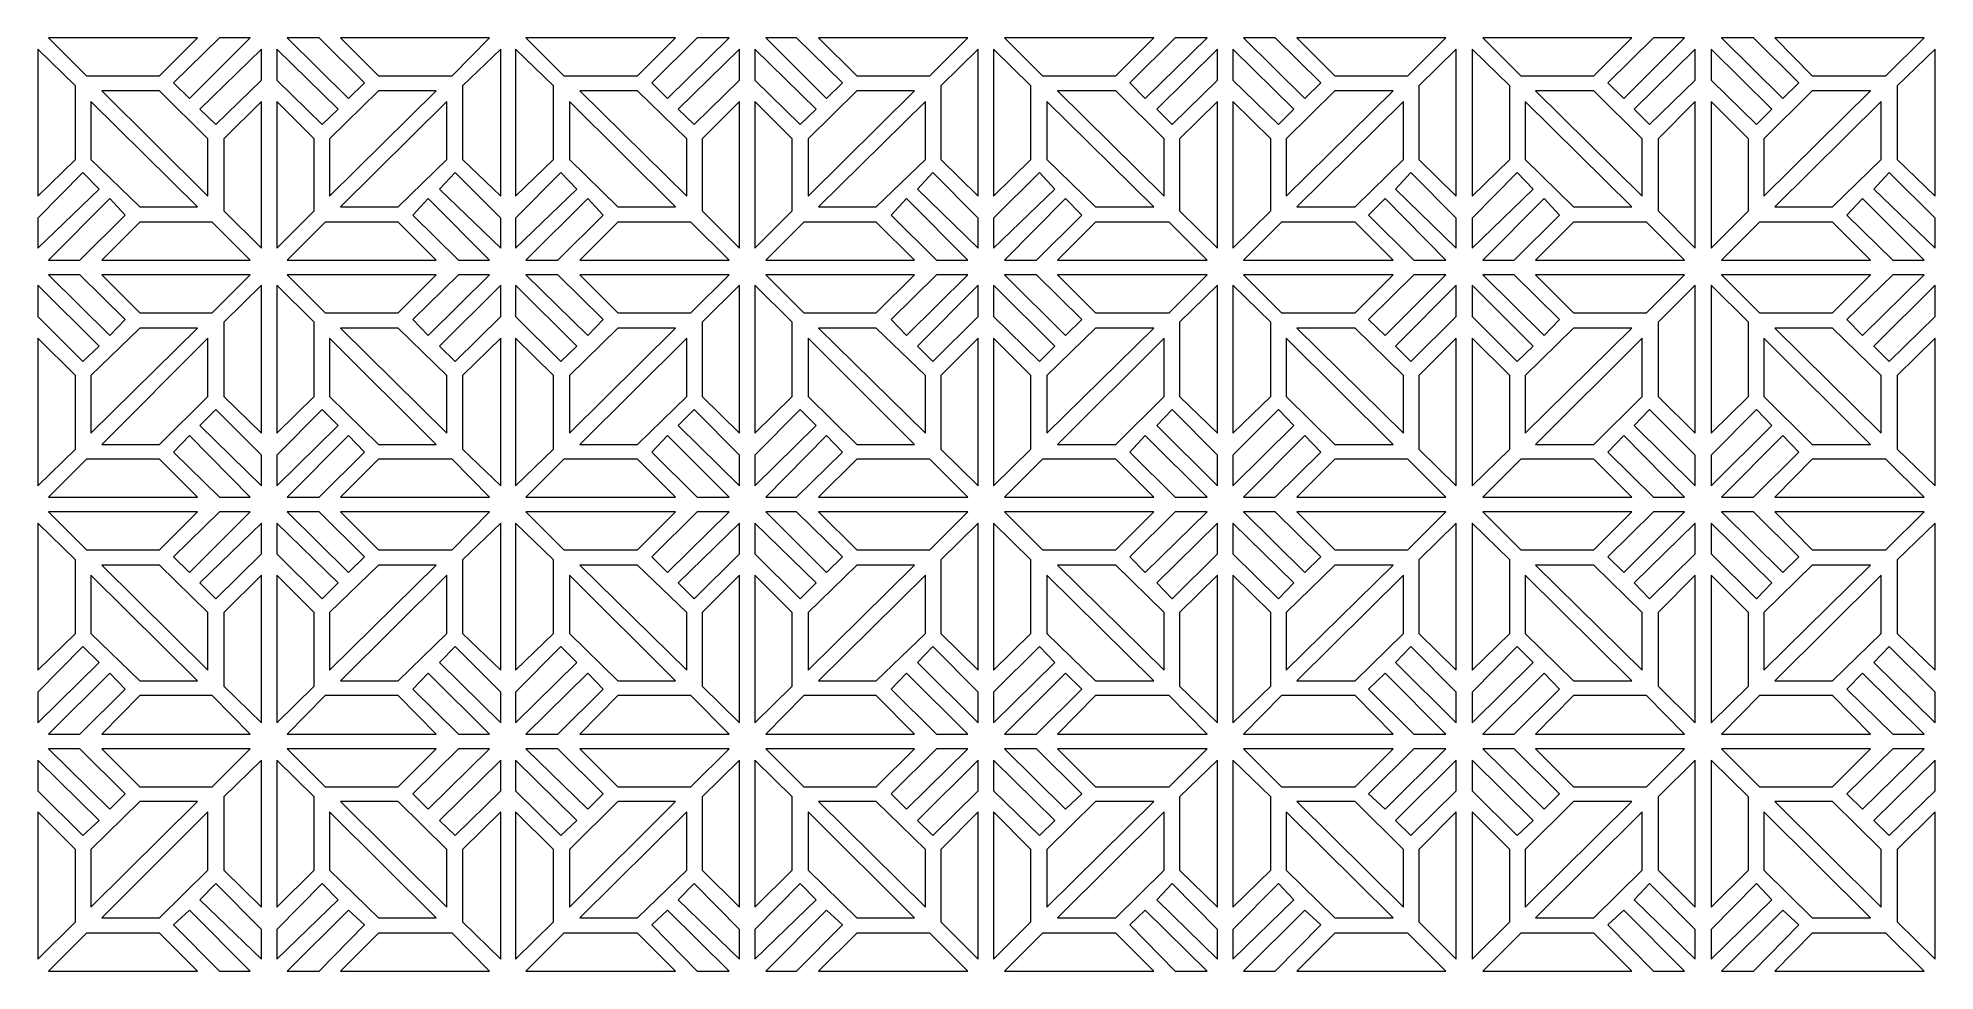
# Model space of a CAD drawing. Header units: millimetres. Extents: x -1200 to 1200, y -590 to 590.
import ezdxf

# ---------------------------------------------------------------- set-up
doc = ezdxf.new("R2010")
doc.units = ezdxf.units.MM
doc.header["$MEASUREMENT"] = 0
doc.layers.add('Layer 1', color=7, linetype='Continuous')

msp = doc.modelspace()

# ---------------------------------------------------------------- linework, layer by layer
at = {"layer": 'Layer 1', "color": 250, "lineweight": 20}
for points, knots in [([(-1186.8798, 589.9734), (-1186.8798, 589.9734), (-998.2018, 589.9734), (-998.2018, 589.9734), (-998.2018, 589.9734), (-1046.3435, 542.0223), (-1046.3435, 542.0223), (-1046.3435, 542.0223), (-1138.7412, 542.0223), (-1138.7412, 542.0223), (-1138.7412, 542.0223), (-1186.8798, 589.9734), (-1186.8798, 589.9734)], [0, 0, 0, 0, 0.25, 0.25, 0.25, 0.5, 0.5, 0.5, 0.75, 0.75, 0.75, 1, 1, 1, 1]), ([(-931.4279, 589.9734), (-931.4279, 589.9734), (-1008.2961, 513.5514), (-1008.2961, 513.5514), (-1008.2961, 513.5514), (-1028.4845, 533.0346), (-1028.4845, 533.0346), (-1028.4845, 533.0346), (-970.2517, 589.9734), (-970.2517, 589.9734), (-970.2517, 589.9734), (-931.4279, 589.9734), (-931.4279, 589.9734)], [0, 0, 0, 0, 0.25, 0.25, 0.25, 0.5, 0.5, 0.5, 0.75, 0.75, 0.75, 1, 1, 1, 1]), ([(-884.8423, 589.9734), (-884.8423, 589.9734), (-844.4654, 589.9734), (-844.4654, 589.9734), (-844.4654, 589.9734), (-787.0092, 533.0346), (-787.0092, 533.0346), (-787.0092, 533.0346), (-807.1976, 513.5514), (-807.1976, 513.5514), (-807.1976, 513.5514), (-884.8423, 589.9734), (-884.8423, 589.9734)], [0, 0, 0, 0, 0.25, 0.25, 0.25, 0.5, 0.5, 0.5, 0.75, 0.75, 0.75, 1, 1, 1, 1]), ([(-817.2918, 589.9734), (-817.2918, 589.9734), (-628.6139, 589.9734), (-628.6139, 589.9734), (-628.6139, 589.9734), (-675.9759, 542.0223), (-675.9759, 542.0223), (-675.9759, 542.0223), (-769.1502, 542.0223), (-769.1502, 542.0223), (-769.1502, 542.0223), (-817.2918, 589.9734), (-817.2918, 589.9734)], [0, 0, 0, 0, 0.25, 0.25, 0.25, 0.5, 0.5, 0.5, 0.75, 0.75, 0.75, 1, 1, 1, 1]), ([(-582.8049, 589.9734), (-582.8049, 589.9734), (-393.3504, 589.9734), (-393.3504, 589.9734), (-393.3504, 589.9734), (-441.4889, 542.0223), (-441.4889, 542.0223), (-441.4889, 542.0223), (-534.6631, 542.0223), (-534.6631, 542.0223), (-534.6631, 542.0223), (-582.8049, 589.9734), (-582.8049, 589.9734)], [0, 0, 0, 0, 0.25, 0.25, 0.25, 0.5, 0.5, 0.5, 0.75, 0.75, 0.75, 1, 1, 1, 1]), ([(-366.1737, 589.9734), (-366.1737, 589.9734), (-325.8, 589.9734), (-325.8, 589.9734), (-325.8, 589.9734), (-403.4446, 513.5514), (-403.4446, 513.5514), (-403.4446, 513.5514), (-423.6299, 533.0346), (-423.6299, 533.0346), (-423.6299, 533.0346), (-366.1737, 589.9734), (-366.1737, 589.9734)], [0, 0, 0, 0, 0.25, 0.25, 0.25, 0.5, 0.5, 0.5, 0.75, 0.75, 0.75, 1, 1, 1, 1]), ([(-279.2112, 589.9734), (-279.2112, 589.9734), (-240.3905, 589.9734), (-240.3905, 589.9734), (-240.3905, 589.9734), (-182.1546, 533.0346), (-182.1546, 533.0346), (-182.1546, 533.0346), (-202.3431, 513.5514), (-202.3431, 513.5514), (-202.3431, 513.5514), (-279.2112, 589.9734), (-279.2112, 589.9734)], [0, 0, 0, 0, 0.25, 0.25, 0.25, 0.5, 0.5, 0.5, 0.75, 0.75, 0.75, 1, 1, 1, 1]), ([(-212.4373, 589.9734), (-212.4373, 589.9734), (-23.7593, 589.9734), (-23.7593, 589.9734), (-23.7593, 589.9734), (-71.901, 542.0223), (-71.901, 542.0223), (-71.901, 542.0223), (-164.2988, 542.0223), (-164.2988, 542.0223), (-164.2988, 542.0223), (-212.4373, 589.9734), (-212.4373, 589.9734)], [0, 0, 0, 0, 0.25, 0.25, 0.25, 0.5, 0.5, 0.5, 0.75, 0.75, 0.75, 1, 1, 1, 1]), ([(22.8262, 589.9734), (22.8262, 589.9734), (211.5041, 589.9734), (211.5041, 589.9734), (211.5041, 589.9734), (163.3625, 542.0223), (163.3625, 542.0223), (163.3625, 542.0223), (70.9647, 542.0223), (70.9647, 542.0223), (70.9647, 542.0223), (22.8262, 589.9734), (22.8262, 589.9734)], [0, 0, 0, 0, 0.25, 0.25, 0.25, 0.5, 0.5, 0.5, 0.75, 0.75, 0.75, 1, 1, 1, 1]), ([(238.6777, 589.9734), (238.6777, 589.9734), (279.0546, 589.9734), (279.0546, 589.9734), (279.0546, 589.9734), (200.6335, 513.5514), (200.6335, 513.5514), (200.6335, 513.5514), (181.2215, 533.0346), (181.2215, 533.0346), (181.2215, 533.0346), (238.6777, 589.9734), (238.6777, 589.9734)], [0, 0, 0, 0, 0.25, 0.25, 0.25, 0.5, 0.5, 0.5, 0.75, 0.75, 0.75, 1, 1, 1, 1]), ([(324.8637, 589.9734), (324.8637, 589.9734), (365.2406, 589.9734), (365.2406, 589.9734), (365.2406, 589.9734), (422.6968, 533.0346), (422.6968, 533.0346), (422.6968, 533.0346), (402.5084, 513.5514), (402.5084, 513.5514), (402.5084, 513.5514), (324.8637, 589.9734), (324.8637, 589.9734)], [0, 0, 0, 0, 0.25, 0.25, 0.25, 0.5, 0.5, 0.5, 0.75, 0.75, 0.75, 1, 1, 1, 1]), ([(392.4142, 589.9734), (392.4142, 589.9734), (581.0921, 589.9734), (581.0921, 589.9734), (581.0921, 589.9734), (532.9535, 542.0223), (532.9535, 542.0223), (532.9535, 542.0223), (440.5558, 542.0223), (440.5558, 542.0223), (440.5558, 542.0223), (392.4142, 589.9734), (392.4142, 589.9734)], [0, 0, 0, 0, 0.25, 0.25, 0.25, 0.5, 0.5, 0.5, 0.75, 0.75, 0.75, 1, 1, 1, 1]), ([(627.6776, 589.9734), (627.6776, 589.9734), (816.3555, 589.9734), (816.3555, 589.9734), (816.3555, 589.9734), (768.2171, 542.0223), (768.2171, 542.0223), (768.2171, 542.0223), (675.8192, 542.0223), (675.8192, 542.0223), (675.8192, 542.0223), (627.6776, 589.9734), (627.6776, 589.9734)], [0, 0, 0, 0, 0.25, 0.25, 0.25, 0.5, 0.5, 0.5, 0.75, 0.75, 0.75, 1, 1, 1, 1]), ([(786.076, 533.0346), (786.076, 533.0346), (843.5323, 589.9734), (843.5323, 589.9734), (843.5323, 589.9734), (786.076, 533.0346), (786.076, 533.0346)], [0, 0, 0, 0, 0.5, 0.5, 0.5, 1, 1, 1, 1]), ([(843.5323, 589.9734), (843.5323, 589.9734), (883.1295, 589.9734), (883.1295, 589.9734), (883.1295, 589.9734), (806.2613, 513.5514), (806.2613, 513.5514), (806.2613, 513.5514), (786.076, 533.0346), (786.076, 533.0346), (786.076, 533.0346), (843.5323, 589.9734), (843.5323, 589.9734)], [0, 0, 0, 0, 0.25, 0.25, 0.25, 0.5, 0.5, 0.5, 0.75, 0.75, 0.75, 1, 1, 1, 1]), ([(1007.3629, 513.5514), (1007.3629, 513.5514), (929.7183, 589.9734), (929.7183, 589.9734), (929.7183, 589.9734), (970.0919, 589.9734), (970.0919, 589.9734), (970.0919, 589.9734), (1027.5514, 533.0346), (1027.5514, 533.0346), (1027.5514, 533.0346), (1007.3629, 513.5514), (1007.3629, 513.5514)], [0, 0, 0, 0, 0.25, 0.25, 0.25, 0.5, 0.5, 0.5, 0.75, 0.75, 0.75, 1, 1, 1, 1]), ([(997.2687, 589.9734), (997.2687, 589.9734), (1185.9466, 589.9734), (1185.9466, 589.9734), (1185.9466, 589.9734), (1137.805, 542.0223), (1137.805, 542.0223), (1137.805, 542.0223), (1044.6307, 542.0223), (1044.6307, 542.0223), (1044.6307, 542.0223), (997.2687, 589.9734), (997.2687, 589.9734)], [0, 0, 0, 0, 0.25, 0.25, 0.25, 0.5, 0.5, 0.5, 0.75, 0.75, 0.75, 1, 1, 1, 1]), ([(-1200.0799, 389.9306), (-1200.0799, 389.9306), (-1200.0799, 575.738), (-1200.0799, 575.738), (-1200.0799, 575.738), (-1152.7147, 529.2884), (-1152.7147, 529.2884), (-1152.7147, 529.2884), (-1152.7147, 436.3832), (-1152.7147, 436.3832), (-1152.7147, 436.3832), (-1200.0799, 389.9306), (-1200.0799, 389.9306)], [0, 0, 0, 0, 0.25, 0.25, 0.25, 0.5, 0.5, 0.5, 0.75, 0.75, 0.75, 1, 1, 1, 1]), ([(-995.0959, 500.0652), (-995.0959, 500.0652), (-917.4512, 575.738), (-917.4512, 575.738), (-917.4512, 575.738), (-917.4512, 536.7808), (-917.4512, 536.7808), (-917.4512, 536.7808), (-974.9106, 480.585), (-974.9106, 480.585), (-974.9106, 480.585), (-995.0959, 500.0652), (-995.0959, 500.0652)], [0, 0, 0, 0, 0.25, 0.25, 0.25, 0.5, 0.5, 0.5, 0.75, 0.75, 0.75, 1, 1, 1, 1]), ([(-898.0425, 536.7808), (-898.0425, 536.7808), (-898.0425, 575.738), (-898.0425, 575.738), (-898.0425, 575.738), (-820.3977, 500.0652), (-820.3977, 500.0652), (-820.3977, 500.0652), (-840.583, 480.585), (-840.583, 480.585), (-840.583, 480.585), (-898.0425, 536.7808), (-898.0425, 536.7808)], [0, 0, 0, 0, 0.25, 0.25, 0.25, 0.5, 0.5, 0.5, 0.75, 0.75, 0.75, 1, 1, 1, 1]), ([(-614.6373, 575.738), (-614.6373, 575.738), (-614.6373, 389.9306), (-614.6373, 389.9306), (-614.6373, 389.9306), (-662.779, 436.3832), (-662.779, 436.3832), (-662.779, 436.3832), (-662.779, 529.2884), (-662.779, 529.2884), (-662.779, 529.2884), (-614.6373, 575.738), (-614.6373, 575.738)], [0, 0, 0, 0, 0.25, 0.25, 0.25, 0.5, 0.5, 0.5, 0.75, 0.75, 0.75, 1, 1, 1, 1]), ([(-596.0018, 389.9306), (-596.0018, 389.9306), (-596.0018, 575.738), (-596.0018, 575.738), (-596.0018, 575.738), (-547.8633, 529.2884), (-547.8633, 529.2884), (-547.8633, 529.2884), (-547.8633, 436.3832), (-547.8633, 436.3832), (-547.8633, 436.3832), (-596.0018, 389.9306), (-596.0018, 389.9306)], [0, 0, 0, 0, 0.25, 0.25, 0.25, 0.5, 0.5, 0.5, 0.75, 0.75, 0.75, 1, 1, 1, 1]), ([(-312.5999, 575.738), (-312.5999, 575.738), (-312.5999, 536.7808), (-312.5999, 536.7808), (-312.5999, 536.7808), (-370.0561, 480.585), (-370.0561, 480.585), (-370.0561, 480.585), (-390.2445, 500.0652), (-390.2445, 500.0652), (-390.2445, 500.0652), (-312.5999, 575.738), (-312.5999, 575.738)], [0, 0, 0, 0, 0.25, 0.25, 0.25, 0.5, 0.5, 0.5, 0.75, 0.75, 0.75, 1, 1, 1, 1]), ([(-293.1878, 536.7808), (-293.1878, 536.7808), (-293.1878, 575.738), (-293.1878, 575.738), (-293.1878, 575.738), (-215.5432, 500.0652), (-215.5432, 500.0652), (-215.5432, 500.0652), (-235.7316, 480.585), (-235.7316, 480.585), (-235.7316, 480.585), (-293.1878, 536.7808), (-293.1878, 536.7808)], [0, 0, 0, 0, 0.25, 0.25, 0.25, 0.5, 0.5, 0.5, 0.75, 0.75, 0.75, 1, 1, 1, 1]), ([(-10.5624, 575.738), (-10.5624, 575.738), (-10.5624, 389.9306), (-10.5624, 389.9306), (-10.5624, 389.9306), (-57.9244, 436.3832), (-57.9244, 436.3832), (-57.9244, 436.3832), (-57.9244, 529.2884), (-57.9244, 529.2884), (-57.9244, 529.2884), (-10.5624, 575.738), (-10.5624, 575.738)], [0, 0, 0, 0, 0.25, 0.25, 0.25, 0.5, 0.5, 0.5, 0.75, 0.75, 0.75, 1, 1, 1, 1]), ([(8.8496, 389.9306), (8.8496, 389.9306), (8.8496, 575.738), (8.8496, 575.738), (8.8496, 575.738), (56.2148, 529.2884), (56.2148, 529.2884), (56.2148, 529.2884), (56.2148, 436.3832), (56.2148, 436.3832), (56.2148, 436.3832), (8.8496, 389.9306), (8.8496, 389.9306)], [0, 0, 0, 0, 0.25, 0.25, 0.25, 0.5, 0.5, 0.5, 0.75, 0.75, 0.75, 1, 1, 1, 1]), ([(292.2548, 575.738), (292.2548, 575.738), (292.2548, 536.7808), (292.2548, 536.7808), (292.2548, 536.7808), (234.7953, 480.585), (234.7953, 480.585), (234.7953, 480.585), (215.3866, 500.0652), (215.3866, 500.0652), (215.3866, 500.0652), (292.2548, 575.738), (292.2548, 575.738)], [0, 0, 0, 0, 0.25, 0.25, 0.25, 0.5, 0.5, 0.5, 0.75, 0.75, 0.75, 1, 1, 1, 1]), ([(311.6635, 536.7808), (311.6635, 536.7808), (311.6635, 575.738), (311.6635, 575.738), (311.6635, 575.738), (388.5317, 500.0652), (388.5317, 500.0652), (388.5317, 500.0652), (369.1229, 480.585), (369.1229, 480.585), (369.1229, 480.585), (311.6635, 536.7808), (311.6635, 536.7808)], [0, 0, 0, 0, 0.25, 0.25, 0.25, 0.5, 0.5, 0.5, 0.75, 0.75, 0.75, 1, 1, 1, 1]), ([(594.2922, 575.738), (594.2922, 575.738), (594.2922, 389.9306), (594.2922, 389.9306), (594.2922, 389.9306), (546.927, 436.3832), (546.927, 436.3832), (546.927, 436.3832), (546.927, 529.2884), (546.927, 529.2884), (546.927, 529.2884), (594.2922, 575.738), (594.2922, 575.738)], [0, 0, 0, 0, 0.25, 0.25, 0.25, 0.5, 0.5, 0.5, 0.75, 0.75, 0.75, 1, 1, 1, 1]), ([(614.4806, 389.9306), (614.4806, 389.9306), (614.4806, 575.738), (614.4806, 575.738), (614.4806, 575.738), (661.8426, 529.2884), (661.8426, 529.2884), (661.8426, 529.2884), (661.8426, 436.3832), (661.8426, 436.3832), (661.8426, 436.3832), (614.4806, 389.9306), (614.4806, 389.9306)], [0, 0, 0, 0, 0.25, 0.25, 0.25, 0.5, 0.5, 0.5, 0.75, 0.75, 0.75, 1, 1, 1, 1]), ([(896.3297, 575.738), (896.3297, 575.738), (896.3297, 536.7808), (896.3297, 536.7808), (896.3297, 536.7808), (838.8734, 480.585), (838.8734, 480.585), (838.8734, 480.585), (819.4615, 500.0652), (819.4615, 500.0652), (819.4615, 500.0652), (896.3297, 575.738), (896.3297, 575.738)], [0, 0, 0, 0, 0.25, 0.25, 0.25, 0.5, 0.5, 0.5, 0.75, 0.75, 0.75, 1, 1, 1, 1]), ([(916.5181, 575.738), (916.5181, 575.738), (993.3863, 500.0652), (993.3863, 500.0652), (993.3863, 500.0652), (973.9744, 480.585), (973.9744, 480.585), (973.9744, 480.585), (916.5181, 536.7808), (916.5181, 536.7808), (916.5181, 536.7808), (916.5181, 575.738), (916.5181, 575.738)], [0, 0, 0, 0, 0.25, 0.25, 0.25, 0.5, 0.5, 0.5, 0.75, 0.75, 0.75, 1, 1, 1, 1]), ([(1199.9201, 575.738), (1199.9201, 575.738), (1199.9201, 389.9306), (1199.9201, 389.9306), (1199.9201, 389.9306), (1151.7816, 436.3832), (1151.7816, 436.3832), (1151.7816, 436.3832), (1151.7816, 529.2884), (1151.7816, 529.2884), (1151.7816, 529.2884), (1199.9201, 575.738), (1199.9201, 575.738)], [0, 0, 0, 0, 0.25, 0.25, 0.25, 0.5, 0.5, 0.5, 0.75, 0.75, 0.75, 1, 1, 1, 1]), ([(-168.1812, 533.0346), (-168.1812, 533.0346), (-168.1812, 533.0346), (-168.1812, 533.0346), (-168.1812, 533.0346), (-168.1812, 533.0346), (-168.1812, 533.0346)], [0, 0, 0, 0, 0.5, 0.5, 0.5, 1, 1, 1, 1]), ([(772.0995, 533.0346), (772.0995, 533.0346), (772.0995, 533.0346), (772.0995, 533.0346), (772.0995, 533.0346), (772.0995, 533.0346), (772.0995, 533.0346)], [0, 0, 0, 0, 0.5, 0.5, 0.5, 1, 1, 1, 1]), ([(-1133.3059, 509.8083), (-1133.3059, 509.8083), (-998.2018, 376.4505), (-998.2018, 376.4505), (-998.2018, 376.4505), (-1071.1877, 376.4505), (-1071.1877, 376.4505), (-1071.1877, 376.4505), (-1133.3059, 436.3832), (-1133.3059, 436.3832), (-1133.3059, 436.3832), (-1133.3059, 509.8083), (-1133.3059, 509.8083)], [0, 0, 0, 0, 0.25, 0.25, 0.25, 0.5, 0.5, 0.5, 0.75, 0.75, 0.75, 1, 1, 1, 1]), ([(-985.0049, 389.9306), (-985.0049, 389.9306), (-1119.3293, 523.2945), (-1119.3293, 523.2945), (-1119.3293, 523.2945), (-1046.3435, 523.2945), (-1046.3435, 523.2945), (-1046.3435, 523.2945), (-985.0049, 462.6064), (-985.0049, 462.6064), (-985.0049, 462.6064), (-985.0049, 389.9306), (-985.0049, 389.9306)], [0, 0, 0, 0, 0.25, 0.25, 0.25, 0.5, 0.5, 0.5, 0.75, 0.75, 0.75, 1, 1, 1, 1]), ([(-917.4512, 509.8083), (-917.4512, 509.8083), (-917.4512, 324.004), (-917.4512, 324.004), (-917.4512, 324.004), (-964.8164, 371.2059), (-964.8164, 371.2059), (-964.8164, 371.2059), (-964.8164, 462.6064), (-964.8164, 462.6064), (-964.8164, 462.6064), (-917.4512, 509.8083), (-917.4512, 509.8083)], [0, 0, 0, 0, 0.25, 0.25, 0.25, 0.5, 0.5, 0.5, 0.75, 0.75, 0.75, 1, 1, 1, 1]), ([(-898.0425, 324.004), (-898.0425, 324.004), (-898.0425, 509.8083), (-898.0425, 509.8083), (-898.0425, 509.8083), (-850.6772, 462.6064), (-850.6772, 462.6064), (-850.6772, 462.6064), (-850.6772, 371.2059), (-850.6772, 371.2059), (-850.6772, 371.2059), (-898.0425, 324.004), (-898.0425, 324.004)], [0, 0, 0, 0, 0.25, 0.25, 0.25, 0.5, 0.5, 0.5, 0.75, 0.75, 0.75, 1, 1, 1, 1]), ([(-769.1502, 523.2945), (-769.1502, 523.2945), (-696.1643, 523.2945), (-696.1643, 523.2945), (-696.1643, 523.2945), (-831.2653, 389.9306), (-831.2653, 389.9306), (-831.2653, 389.9306), (-831.2653, 462.6064), (-831.2653, 462.6064), (-831.2653, 462.6064), (-769.1502, 523.2945), (-769.1502, 523.2945)], [0, 0, 0, 0, 0.25, 0.25, 0.25, 0.5, 0.5, 0.5, 0.75, 0.75, 0.75, 1, 1, 1, 1]), ([(-682.9642, 509.8083), (-682.9642, 509.8083), (-682.9642, 436.3832), (-682.9642, 436.3832), (-682.9642, 436.3832), (-744.306, 376.4505), (-744.306, 376.4505), (-744.306, 376.4505), (-817.2918, 376.4505), (-817.2918, 376.4505), (-817.2918, 376.4505), (-682.9642, 509.8083), (-682.9642, 509.8083)], [0, 0, 0, 0, 0.25, 0.25, 0.25, 0.5, 0.5, 0.5, 0.75, 0.75, 0.75, 1, 1, 1, 1]), ([(-393.3504, 376.4505), (-393.3504, 376.4505), (-466.3362, 376.4505), (-466.3362, 376.4505), (-466.3362, 376.4505), (-527.6748, 436.3832), (-527.6748, 436.3832), (-527.6748, 436.3832), (-527.6748, 509.8083), (-527.6748, 509.8083), (-527.6748, 509.8083), (-393.3504, 376.4505), (-393.3504, 376.4505)], [0, 0, 0, 0, 0.25, 0.25, 0.25, 0.5, 0.5, 0.5, 0.75, 0.75, 0.75, 1, 1, 1, 1]), ([(-379.3738, 462.6064), (-379.3738, 462.6064), (-379.3738, 389.9306), (-379.3738, 389.9306), (-379.3738, 389.9306), (-514.4747, 523.2945), (-514.4747, 523.2945), (-514.4747, 523.2945), (-441.4889, 523.2945), (-441.4889, 523.2945), (-441.4889, 523.2945), (-379.3738, 462.6064), (-379.3738, 462.6064)], [0, 0, 0, 0, 0.25, 0.25, 0.25, 0.5, 0.5, 0.5, 0.75, 0.75, 0.75, 1, 1, 1, 1]), ([(-312.5999, 509.8083), (-312.5999, 509.8083), (-312.5999, 324.004), (-312.5999, 324.004), (-312.5999, 324.004), (-359.9619, 371.2059), (-359.9619, 371.2059), (-359.9619, 371.2059), (-359.9619, 462.6064), (-359.9619, 462.6064), (-359.9619, 462.6064), (-312.5999, 509.8083), (-312.5999, 509.8083)], [0, 0, 0, 0, 0.25, 0.25, 0.25, 0.5, 0.5, 0.5, 0.75, 0.75, 0.75, 1, 1, 1, 1]), ([(-293.1878, 324.004), (-293.1878, 324.004), (-293.1878, 509.8083), (-293.1878, 509.8083), (-293.1878, 509.8083), (-245.8258, 462.6064), (-245.8258, 462.6064), (-245.8258, 462.6064), (-245.8258, 371.2059), (-245.8258, 371.2059), (-245.8258, 371.2059), (-293.1878, 324.004), (-293.1878, 324.004)], [0, 0, 0, 0, 0.25, 0.25, 0.25, 0.5, 0.5, 0.5, 0.75, 0.75, 0.75, 1, 1, 1, 1]), ([(-91.313, 523.2945), (-91.313, 523.2945), (-225.6374, 389.9306), (-225.6374, 389.9306), (-225.6374, 389.9306), (-225.6374, 462.6064), (-225.6374, 462.6064), (-225.6374, 462.6064), (-164.2988, 523.2945), (-164.2988, 523.2945), (-164.2988, 523.2945), (-91.313, 523.2945), (-91.313, 523.2945)], [0, 0, 0, 0, 0.25, 0.25, 0.25, 0.5, 0.5, 0.5, 0.75, 0.75, 0.75, 1, 1, 1, 1]), ([(-212.4373, 376.4505), (-212.4373, 376.4505), (-77.3363, 509.8083), (-77.3363, 509.8083), (-77.3363, 509.8083), (-77.3363, 436.3832), (-77.3363, 436.3832), (-77.3363, 436.3832), (-139.4515, 376.4505), (-139.4515, 376.4505), (-139.4515, 376.4505), (-212.4373, 376.4505), (-212.4373, 376.4505)], [0, 0, 0, 0, 0.25, 0.25, 0.25, 0.5, 0.5, 0.5, 0.75, 0.75, 0.75, 1, 1, 1, 1]), ([(76.4001, 436.3832), (76.4001, 436.3832), (76.4001, 509.8083), (76.4001, 509.8083), (76.4001, 509.8083), (211.5041, 376.4505), (211.5041, 376.4505), (211.5041, 376.4505), (137.7419, 376.4505), (137.7419, 376.4505), (137.7419, 376.4505), (76.4001, 436.3832), (76.4001, 436.3832)], [0, 0, 0, 0, 0.25, 0.25, 0.25, 0.5, 0.5, 0.5, 0.75, 0.75, 0.75, 1, 1, 1, 1]), ([(89.6002, 523.2945), (89.6002, 523.2945), (163.3625, 523.2945), (163.3625, 523.2945), (163.3625, 523.2945), (224.7011, 462.6064), (224.7011, 462.6064), (224.7011, 462.6064), (224.7011, 389.9306), (224.7011, 389.9306), (224.7011, 389.9306), (89.6002, 523.2945), (89.6002, 523.2945)], [0, 0, 0, 0, 0.25, 0.25, 0.25, 0.5, 0.5, 0.5, 0.75, 0.75, 0.75, 1, 1, 1, 1]), ([(292.2548, 509.8083), (292.2548, 509.8083), (292.2548, 324.004), (292.2548, 324.004), (292.2548, 324.004), (244.1131, 371.2059), (244.1131, 371.2059), (244.1131, 371.2059), (244.1131, 462.6064), (244.1131, 462.6064), (244.1131, 462.6064), (292.2548, 509.8083), (292.2548, 509.8083)], [0, 0, 0, 0, 0.25, 0.25, 0.25, 0.5, 0.5, 0.5, 0.75, 0.75, 0.75, 1, 1, 1, 1]), ([(311.6635, 324.004), (311.6635, 324.004), (311.6635, 509.8083), (311.6635, 509.8083), (311.6635, 509.8083), (359.8052, 462.6064), (359.8052, 462.6064), (359.8052, 462.6064), (359.8052, 371.2059), (359.8052, 371.2059), (359.8052, 371.2059), (311.6635, 324.004), (311.6635, 324.004)], [0, 0, 0, 0, 0.25, 0.25, 0.25, 0.5, 0.5, 0.5, 0.75, 0.75, 0.75, 1, 1, 1, 1]), ([(379.2172, 389.9306), (379.2172, 389.9306), (379.2172, 462.6064), (379.2172, 462.6064), (379.2172, 462.6064), (440.5558, 523.2945), (440.5558, 523.2945), (440.5558, 523.2945), (514.318, 523.2945), (514.318, 523.2945), (514.318, 523.2945), (379.2172, 389.9306), (379.2172, 389.9306)], [0, 0, 0, 0, 0.25, 0.25, 0.25, 0.5, 0.5, 0.5, 0.75, 0.75, 0.75, 1, 1, 1, 1]), ([(466.1764, 376.4505), (466.1764, 376.4505), (392.4142, 376.4505), (392.4142, 376.4505), (392.4142, 376.4505), (527.5182, 509.8083), (527.5182, 509.8083), (527.5182, 509.8083), (527.5182, 436.3832), (527.5182, 436.3832), (527.5182, 436.3832), (466.1764, 376.4505), (466.1764, 376.4505)], [0, 0, 0, 0, 0.25, 0.25, 0.25, 0.5, 0.5, 0.5, 0.75, 0.75, 0.75, 1, 1, 1, 1]), ([(681.2546, 436.3832), (681.2546, 436.3832), (681.2546, 509.8083), (681.2546, 509.8083), (681.2546, 509.8083), (816.3555, 376.4505), (816.3555, 376.4505), (816.3555, 376.4505), (742.5933, 376.4505), (742.5933, 376.4505), (742.5933, 376.4505), (681.2546, 436.3832), (681.2546, 436.3832)], [0, 0, 0, 0, 0.25, 0.25, 0.25, 0.5, 0.5, 0.5, 0.75, 0.75, 0.75, 1, 1, 1, 1]), ([(694.4547, 523.2945), (694.4547, 523.2945), (768.2171, 523.2945), (768.2171, 523.2945), (768.2171, 523.2945), (829.5557, 462.6064), (829.5557, 462.6064), (829.5557, 462.6064), (829.5557, 389.9306), (829.5557, 389.9306), (829.5557, 389.9306), (694.4547, 523.2945), (694.4547, 523.2945)], [0, 0, 0, 0, 0.25, 0.25, 0.25, 0.5, 0.5, 0.5, 0.75, 0.75, 0.75, 1, 1, 1, 1]), ([(896.3297, 509.8083), (896.3297, 509.8083), (896.3297, 324.004), (896.3297, 324.004), (896.3297, 324.004), (849.7442, 371.2059), (849.7442, 371.2059), (849.7442, 371.2059), (849.7442, 462.6064), (849.7442, 462.6064), (849.7442, 462.6064), (896.3297, 509.8083), (896.3297, 509.8083)], [0, 0, 0, 0, 0.25, 0.25, 0.25, 0.5, 0.5, 0.5, 0.75, 0.75, 0.75, 1, 1, 1, 1]), ([(916.5181, 324.004), (916.5181, 324.004), (916.5181, 509.8083), (916.5181, 509.8083), (916.5181, 509.8083), (963.8802, 462.6064), (963.8802, 462.6064), (963.8802, 462.6064), (963.8802, 371.2059), (963.8802, 371.2059), (963.8802, 371.2059), (916.5181, 324.004), (916.5181, 324.004)], [0, 0, 0, 0, 0.25, 0.25, 0.25, 0.5, 0.5, 0.5, 0.75, 0.75, 0.75, 1, 1, 1, 1]), ([(1118.393, 523.2945), (1118.393, 523.2945), (983.2921, 389.9306), (983.2921, 389.9306), (983.2921, 389.9306), (983.2921, 462.6064), (983.2921, 462.6064), (983.2921, 462.6064), (1044.6307, 523.2945), (1044.6307, 523.2945), (1044.6307, 523.2945), (1118.393, 523.2945), (1118.393, 523.2945)], [0, 0, 0, 0, 0.25, 0.25, 0.25, 0.5, 0.5, 0.5, 0.75, 0.75, 0.75, 1, 1, 1, 1]), ([(997.2687, 376.4505), (997.2687, 376.4505), (1131.5931, 509.8083), (1131.5931, 509.8083), (1131.5931, 509.8083), (1131.5931, 436.3832), (1131.5931, 436.3832), (1131.5931, 436.3832), (1070.2545, 376.4505), (1070.2545, 376.4505), (1070.2545, 376.4505), (997.2687, 376.4505), (997.2687, 376.4505)], [0, 0, 0, 0, 0.25, 0.25, 0.25, 0.5, 0.5, 0.5, 0.75, 0.75, 0.75, 1, 1, 1, 1]), ([(-1200.0799, 324.004), (-1200.0799, 324.004), (-1200.0799, 362.215), (-1200.0799, 362.215), (-1200.0799, 362.215), (-1143.4001, 419.9), (-1143.4001, 419.9), (-1143.4001, 419.9), (-1122.4352, 398.9215), (-1122.4352, 398.9215), (-1122.4352, 398.9215), (-1200.0799, 324.004), (-1200.0799, 324.004)], [0, 0, 0, 0, 0.25, 0.25, 0.25, 0.5, 0.5, 0.5, 0.75, 0.75, 0.75, 1, 1, 1, 1]), ([(-614.6373, 362.215), (-614.6373, 362.215), (-614.6373, 324.004), (-614.6373, 324.004), (-614.6373, 324.004), (-692.282, 398.9215), (-692.282, 398.9215), (-692.282, 398.9215), (-672.0935, 419.9), (-672.0935, 419.9), (-672.0935, 419.9), (-614.6373, 362.215), (-614.6373, 362.215)], [0, 0, 0, 0, 0.25, 0.25, 0.25, 0.5, 0.5, 0.5, 0.75, 0.75, 0.75, 1, 1, 1, 1]), ([(-596.0018, 324.004), (-596.0018, 324.004), (-596.0018, 362.215), (-596.0018, 362.215), (-596.0018, 362.215), (-538.5456, 419.9), (-538.5456, 419.9), (-538.5456, 419.9), (-518.3572, 398.9215), (-518.3572, 398.9215), (-518.3572, 398.9215), (-596.0018, 324.004), (-596.0018, 324.004)], [0, 0, 0, 0, 0.25, 0.25, 0.25, 0.5, 0.5, 0.5, 0.75, 0.75, 0.75, 1, 1, 1, 1]), ([(-10.5624, 324.004), (-10.5624, 324.004), (-87.4305, 398.9215), (-87.4305, 398.9215), (-87.4305, 398.9215), (-68.0186, 419.9), (-68.0186, 419.9), (-68.0186, 419.9), (-10.5624, 362.215), (-10.5624, 362.215), (-10.5624, 362.215), (-10.5624, 324.004), (-10.5624, 324.004)], [0, 0, 0, 0, 0.25, 0.25, 0.25, 0.5, 0.5, 0.5, 0.75, 0.75, 0.75, 1, 1, 1, 1]), ([(8.8496, 324.004), (8.8496, 324.004), (8.8496, 362.215), (8.8496, 362.215), (8.8496, 362.215), (67.0823, 419.9), (67.0823, 419.9), (67.0823, 419.9), (86.4943, 398.9215), (86.4943, 398.9215), (86.4943, 398.9215), (8.8496, 324.004), (8.8496, 324.004)], [0, 0, 0, 0, 0.25, 0.25, 0.25, 0.5, 0.5, 0.5, 0.75, 0.75, 0.75, 1, 1, 1, 1]), ([(594.2922, 362.215), (594.2922, 362.215), (594.2922, 324.004), (594.2922, 324.004), (594.2922, 324.004), (517.424, 398.9215), (517.424, 398.9215), (517.424, 398.9215), (536.836, 419.9), (536.836, 419.9), (536.836, 419.9), (594.2922, 362.215), (594.2922, 362.215)], [0, 0, 0, 0, 0.25, 0.25, 0.25, 0.5, 0.5, 0.5, 0.75, 0.75, 0.75, 1, 1, 1, 1]), ([(614.4806, 324.004), (614.4806, 324.004), (614.4806, 362.215), (614.4806, 362.215), (614.4806, 362.215), (671.1604, 419.9), (671.1604, 419.9), (671.1604, 419.9), (691.3488, 398.9215), (691.3488, 398.9215), (691.3488, 398.9215), (614.4806, 324.004), (614.4806, 324.004)], [0, 0, 0, 0, 0.25, 0.25, 0.25, 0.5, 0.5, 0.5, 0.75, 0.75, 0.75, 1, 1, 1, 1]), ([(1199.9201, 362.215), (1199.9201, 362.215), (1199.9201, 324.004), (1199.9201, 324.004), (1199.9201, 324.004), (1122.2754, 398.9215), (1122.2754, 398.9215), (1122.2754, 398.9215), (1141.6873, 419.9), (1141.6873, 419.9), (1141.6873, 419.9), (1199.9201, 362.215), (1199.9201, 362.215)], [0, 0, 0, 0, 0.25, 0.25, 0.25, 0.5, 0.5, 0.5, 0.75, 0.75, 0.75, 1, 1, 1, 1]), ([(-1147.2825, 309.0193), (-1147.2825, 309.0193), (-1186.8798, 309.0193), (-1186.8798, 309.0193), (-1186.8798, 309.0193), (-1109.2351, 386.9337), (-1109.2351, 386.9337), (-1109.2351, 386.9337), (-1089.8232, 365.9612), (-1089.8232, 365.9612), (-1089.8232, 365.9612), (-1147.2825, 309.0193), (-1147.2825, 309.0193)], [0, 0, 0, 0, 0.25, 0.25, 0.25, 0.5, 0.5, 0.5, 0.75, 0.75, 0.75, 1, 1, 1, 1]), ([(-628.6139, 309.0193), (-628.6139, 309.0193), (-668.2112, 309.0193), (-668.2112, 309.0193), (-668.2112, 309.0193), (-725.6706, 365.9612), (-725.6706, 365.9612), (-725.6706, 365.9612), (-706.2586, 386.9337), (-706.2586, 386.9337), (-706.2586, 386.9337), (-628.6139, 309.0193), (-628.6139, 309.0193)], [0, 0, 0, 0, 0.25, 0.25, 0.25, 0.5, 0.5, 0.5, 0.75, 0.75, 0.75, 1, 1, 1, 1]), ([(-542.428, 309.0193), (-542.428, 309.0193), (-582.8049, 309.0193), (-582.8049, 309.0193), (-582.8049, 309.0193), (-504.3805, 386.9337), (-504.3805, 386.9337), (-504.3805, 386.9337), (-484.9717, 365.9612), (-484.9717, 365.9612), (-484.9717, 365.9612), (-542.428, 309.0193), (-542.428, 309.0193)], [0, 0, 0, 0, 0.25, 0.25, 0.25, 0.5, 0.5, 0.5, 0.75, 0.75, 0.75, 1, 1, 1, 1]), ([(-101.4041, 386.9337), (-101.4041, 386.9337), (-23.7593, 309.0193), (-23.7593, 309.0193), (-23.7593, 309.0193), (-63.3597, 309.0193), (-63.3597, 309.0193), (-63.3597, 309.0193), (-120.816, 365.9612), (-120.816, 365.9612), (-120.816, 365.9612), (-101.4041, 386.9337), (-101.4041, 386.9337)], [0, 0, 0, 0, 0.25, 0.25, 0.25, 0.5, 0.5, 0.5, 0.75, 0.75, 0.75, 1, 1, 1, 1]), ([(63.1999, 309.0193), (63.1999, 309.0193), (22.8262, 309.0193), (22.8262, 309.0193), (22.8262, 309.0193), (99.6944, 386.9337), (99.6944, 386.9337), (99.6944, 386.9337), (120.6593, 365.9612), (120.6593, 365.9612), (120.6593, 365.9612), (63.1999, 309.0193), (63.1999, 309.0193)], [0, 0, 0, 0, 0.25, 0.25, 0.25, 0.5, 0.5, 0.5, 0.75, 0.75, 0.75, 1, 1, 1, 1]), ([(581.0921, 309.0193), (581.0921, 309.0193), (540.7184, 309.0193), (540.7184, 309.0193), (540.7184, 309.0193), (483.2589, 365.9612), (483.2589, 365.9612), (483.2589, 365.9612), (504.2239, 386.9337), (504.2239, 386.9337), (504.2239, 386.9337), (581.0921, 309.0193), (581.0921, 309.0193)], [0, 0, 0, 0, 0.25, 0.25, 0.25, 0.5, 0.5, 0.5, 0.75, 0.75, 0.75, 1, 1, 1, 1]), ([(667.278, 309.0193), (667.278, 309.0193), (627.6776, 309.0193), (627.6776, 309.0193), (627.6776, 309.0193), (705.3255, 386.9337), (705.3255, 386.9337), (705.3255, 386.9337), (724.7342, 365.9612), (724.7342, 365.9612), (724.7342, 365.9612), (667.278, 309.0193), (667.278, 309.0193)], [0, 0, 0, 0, 0.25, 0.25, 0.25, 0.5, 0.5, 0.5, 0.75, 0.75, 0.75, 1, 1, 1, 1]), ([(1185.9466, 309.0193), (1185.9466, 309.0193), (1146.3462, 309.0193), (1146.3462, 309.0193), (1146.3462, 309.0193), (1088.1135, 365.9612), (1088.1135, 365.9612), (1088.1135, 365.9612), (1108.302, 386.9337), (1108.302, 386.9337), (1108.302, 386.9337), (1185.9466, 309.0193), (1185.9466, 309.0193)], [0, 0, 0, 0, 0.25, 0.25, 0.25, 0.5, 0.5, 0.5, 0.75, 0.75, 0.75, 1, 1, 1, 1]), ([(-931.4279, 309.0193), (-931.4279, 309.0193), (-1119.3293, 309.0193), (-1119.3293, 309.0193), (-1119.3293, 309.0193), (-1071.1877, 356.9703), (-1071.1877, 356.9703), (-1071.1877, 356.9703), (-979.5695, 356.9703), (-979.5695, 356.9703), (-979.5695, 356.9703), (-931.4279, 309.0193), (-931.4279, 309.0193)], [0, 0, 0, 0, 0.25, 0.25, 0.25, 0.5, 0.5, 0.5, 0.75, 0.75, 0.75, 1, 1, 1, 1]), ([(-696.1643, 309.0193), (-696.1643, 309.0193), (-884.8423, 309.0193), (-884.8423, 309.0193), (-884.8423, 309.0193), (-836.7006, 356.9703), (-836.7006, 356.9703), (-836.7006, 356.9703), (-744.306, 356.9703), (-744.306, 356.9703), (-744.306, 356.9703), (-696.1643, 309.0193), (-696.1643, 309.0193)], [0, 0, 0, 0, 0.25, 0.25, 0.25, 0.5, 0.5, 0.5, 0.75, 0.75, 0.75, 1, 1, 1, 1]), ([(-325.8, 309.0193), (-325.8, 309.0193), (-514.4747, 309.0193), (-514.4747, 309.0193), (-514.4747, 309.0193), (-466.3362, 356.9703), (-466.3362, 356.9703), (-466.3362, 356.9703), (-373.9385, 356.9703), (-373.9385, 356.9703), (-373.9385, 356.9703), (-325.8, 309.0193), (-325.8, 309.0193)], [0, 0, 0, 0, 0.25, 0.25, 0.25, 0.5, 0.5, 0.5, 0.75, 0.75, 0.75, 1, 1, 1, 1]), ([(-91.313, 309.0193), (-91.313, 309.0193), (-279.2112, 309.0193), (-279.2112, 309.0193), (-279.2112, 309.0193), (-231.0728, 356.9703), (-231.0728, 356.9703), (-231.0728, 356.9703), (-139.4515, 356.9703), (-139.4515, 356.9703), (-139.4515, 356.9703), (-91.313, 309.0193), (-91.313, 309.0193)], [0, 0, 0, 0, 0.25, 0.25, 0.25, 0.5, 0.5, 0.5, 0.75, 0.75, 0.75, 1, 1, 1, 1]), ([(279.0546, 309.0193), (279.0546, 309.0193), (89.6002, 309.0193), (89.6002, 309.0193), (89.6002, 309.0193), (137.7419, 356.9703), (137.7419, 356.9703), (137.7419, 356.9703), (230.913, 356.9703), (230.913, 356.9703), (230.913, 356.9703), (279.0546, 309.0193), (279.0546, 309.0193)], [0, 0, 0, 0, 0.25, 0.25, 0.25, 0.5, 0.5, 0.5, 0.75, 0.75, 0.75, 1, 1, 1, 1]), ([(514.318, 309.0193), (514.318, 309.0193), (324.8637, 309.0193), (324.8637, 309.0193), (324.8637, 309.0193), (373.0053, 356.9703), (373.0053, 356.9703), (373.0053, 356.9703), (466.1764, 356.9703), (466.1764, 356.9703), (466.1764, 356.9703), (514.318, 309.0193), (514.318, 309.0193)], [0, 0, 0, 0, 0.25, 0.25, 0.25, 0.5, 0.5, 0.5, 0.75, 0.75, 0.75, 1, 1, 1, 1]), ([(883.1295, 309.0193), (883.1295, 309.0193), (694.4547, 309.0193), (694.4547, 309.0193), (694.4547, 309.0193), (742.5933, 356.9703), (742.5933, 356.9703), (742.5933, 356.9703), (834.991, 356.9703), (834.991, 356.9703), (834.991, 356.9703), (883.1295, 309.0193), (883.1295, 309.0193)], [0, 0, 0, 0, 0.25, 0.25, 0.25, 0.5, 0.5, 0.5, 0.75, 0.75, 0.75, 1, 1, 1, 1]), ([(1118.393, 309.0193), (1118.393, 309.0193), (929.7183, 309.0193), (929.7183, 309.0193), (929.7183, 309.0193), (977.8567, 356.9703), (977.8567, 356.9703), (977.8567, 356.9703), (1070.2545, 356.9703), (1070.2545, 356.9703), (1070.2545, 356.9703), (1118.393, 309.0193), (1118.393, 309.0193)], [0, 0, 0, 0, 0.25, 0.25, 0.25, 0.5, 0.5, 0.5, 0.75, 0.75, 0.75, 1, 1, 1, 1]), ([(-1186.8798, 290.2884), (-1186.8798, 290.2884), (-1147.2825, 290.2884), (-1147.2825, 290.2884), (-1147.2825, 290.2884), (-1089.8232, 234.0958), (-1089.8232, 234.0958), (-1089.8232, 234.0958), (-1109.2351, 213.8725), (-1109.2351, 213.8725), (-1109.2351, 213.8725), (-1186.8798, 290.2884), (-1186.8798, 290.2884)], [0, 0, 0, 0, 0.25, 0.25, 0.25, 0.5, 0.5, 0.5, 0.75, 0.75, 0.75, 1, 1, 1, 1]), ([(-1119.3293, 290.2884), (-1119.3293, 290.2884), (-931.4279, 290.2884), (-931.4279, 290.2884), (-931.4279, 290.2884), (-979.5695, 242.3404), (-979.5695, 242.3404), (-979.5695, 242.3404), (-1071.1877, 242.3404), (-1071.1877, 242.3404), (-1071.1877, 242.3404), (-1119.3293, 290.2884), (-1119.3293, 290.2884)], [0, 0, 0, 0, 0.25, 0.25, 0.25, 0.5, 0.5, 0.5, 0.75, 0.75, 0.75, 1, 1, 1, 1]), ([(-884.8423, 290.2884), (-884.8423, 290.2884), (-696.1643, 290.2884), (-696.1643, 290.2884), (-696.1643, 290.2884), (-744.306, 242.3404), (-744.306, 242.3404), (-744.306, 242.3404), (-836.7006, 242.3404), (-836.7006, 242.3404), (-836.7006, 242.3404), (-884.8423, 290.2884), (-884.8423, 290.2884)], [0, 0, 0, 0, 0.25, 0.25, 0.25, 0.5, 0.5, 0.5, 0.75, 0.75, 0.75, 1, 1, 1, 1]), ([(-668.2112, 290.2884), (-668.2112, 290.2884), (-628.6139, 290.2884), (-628.6139, 290.2884), (-628.6139, 290.2884), (-706.2586, 213.8725), (-706.2586, 213.8725), (-706.2586, 213.8725), (-725.6706, 234.0958), (-725.6706, 234.0958), (-725.6706, 234.0958), (-668.2112, 290.2884), (-668.2112, 290.2884)], [0, 0, 0, 0, 0.25, 0.25, 0.25, 0.5, 0.5, 0.5, 0.75, 0.75, 0.75, 1, 1, 1, 1]), ([(-582.8049, 290.2884), (-582.8049, 290.2884), (-542.428, 290.2884), (-542.428, 290.2884), (-542.428, 290.2884), (-484.9717, 234.0958), (-484.9717, 234.0958), (-484.9717, 234.0958), (-504.3805, 213.8725), (-504.3805, 213.8725), (-504.3805, 213.8725), (-582.8049, 290.2884), (-582.8049, 290.2884)], [0, 0, 0, 0, 0.25, 0.25, 0.25, 0.5, 0.5, 0.5, 0.75, 0.75, 0.75, 1, 1, 1, 1]), ([(-514.4747, 290.2884), (-514.4747, 290.2884), (-325.8, 290.2884), (-325.8, 290.2884), (-325.8, 290.2884), (-373.9385, 242.3404), (-373.9385, 242.3404), (-373.9385, 242.3404), (-466.3362, 242.3404), (-466.3362, 242.3404), (-466.3362, 242.3404), (-514.4747, 290.2884), (-514.4747, 290.2884)], [0, 0, 0, 0, 0.25, 0.25, 0.25, 0.5, 0.5, 0.5, 0.75, 0.75, 0.75, 1, 1, 1, 1]), ([(-279.2112, 290.2884), (-279.2112, 290.2884), (-91.313, 290.2884), (-91.313, 290.2884), (-91.313, 290.2884), (-139.4515, 242.3404), (-139.4515, 242.3404), (-139.4515, 242.3404), (-231.0728, 242.3404), (-231.0728, 242.3404), (-231.0728, 242.3404), (-279.2112, 290.2884), (-279.2112, 290.2884)], [0, 0, 0, 0, 0.25, 0.25, 0.25, 0.5, 0.5, 0.5, 0.75, 0.75, 0.75, 1, 1, 1, 1]), ([(-63.3597, 290.2884), (-63.3597, 290.2884), (-23.7593, 290.2884), (-23.7593, 290.2884), (-23.7593, 290.2884), (-101.4041, 213.8725), (-101.4041, 213.8725), (-101.4041, 213.8725), (-120.816, 234.0958), (-120.816, 234.0958), (-120.816, 234.0958), (-63.3597, 290.2884), (-63.3597, 290.2884)], [0, 0, 0, 0, 0.25, 0.25, 0.25, 0.5, 0.5, 0.5, 0.75, 0.75, 0.75, 1, 1, 1, 1]), ([(22.8262, 290.2884), (22.8262, 290.2884), (63.1999, 290.2884), (63.1999, 290.2884), (63.1999, 290.2884), (120.6593, 234.0958), (120.6593, 234.0958), (120.6593, 234.0958), (99.6944, 213.8725), (99.6944, 213.8725), (99.6944, 213.8725), (22.8262, 290.2884), (22.8262, 290.2884)], [0, 0, 0, 0, 0.25, 0.25, 0.25, 0.5, 0.5, 0.5, 0.75, 0.75, 0.75, 1, 1, 1, 1]), ([(89.6002, 290.2884), (89.6002, 290.2884), (279.0546, 290.2884), (279.0546, 290.2884), (279.0546, 290.2884), (230.913, 242.3404), (230.913, 242.3404), (230.913, 242.3404), (137.7419, 242.3404), (137.7419, 242.3404), (137.7419, 242.3404), (89.6002, 290.2884), (89.6002, 290.2884)], [0, 0, 0, 0, 0.25, 0.25, 0.25, 0.5, 0.5, 0.5, 0.75, 0.75, 0.75, 1, 1, 1, 1]), ([(324.8637, 290.2884), (324.8637, 290.2884), (514.318, 290.2884), (514.318, 290.2884), (514.318, 290.2884), (466.1764, 242.3404), (466.1764, 242.3404), (466.1764, 242.3404), (373.0053, 242.3404), (373.0053, 242.3404), (373.0053, 242.3404), (324.8637, 290.2884), (324.8637, 290.2884)], [0, 0, 0, 0, 0.25, 0.25, 0.25, 0.5, 0.5, 0.5, 0.75, 0.75, 0.75, 1, 1, 1, 1]), ([(540.7184, 290.2884), (540.7184, 290.2884), (581.0921, 290.2884), (581.0921, 290.2884), (581.0921, 290.2884), (504.2239, 213.8725), (504.2239, 213.8725), (504.2239, 213.8725), (483.2589, 234.0958), (483.2589, 234.0958), (483.2589, 234.0958), (540.7184, 290.2884), (540.7184, 290.2884)], [0, 0, 0, 0, 0.25, 0.25, 0.25, 0.5, 0.5, 0.5, 0.75, 0.75, 0.75, 1, 1, 1, 1]), ([(627.6776, 290.2884), (627.6776, 290.2884), (667.278, 290.2884), (667.278, 290.2884), (667.278, 290.2884), (724.7342, 234.0958), (724.7342, 234.0958), (724.7342, 234.0958), (705.3255, 213.8725), (705.3255, 213.8725), (705.3255, 213.8725), (627.6776, 290.2884), (627.6776, 290.2884)], [0, 0, 0, 0, 0.25, 0.25, 0.25, 0.5, 0.5, 0.5, 0.75, 0.75, 0.75, 1, 1, 1, 1]), ([(694.4547, 290.2884), (694.4547, 290.2884), (883.1295, 290.2884), (883.1295, 290.2884), (883.1295, 290.2884), (834.991, 242.3404), (834.991, 242.3404), (834.991, 242.3404), (742.5933, 242.3404), (742.5933, 242.3404), (742.5933, 242.3404), (694.4547, 290.2884), (694.4547, 290.2884)], [0, 0, 0, 0, 0.25, 0.25, 0.25, 0.5, 0.5, 0.5, 0.75, 0.75, 0.75, 1, 1, 1, 1]), ([(929.7183, 290.2884), (929.7183, 290.2884), (1118.393, 290.2884), (1118.393, 290.2884), (1118.393, 290.2884), (1070.2545, 242.3404), (1070.2545, 242.3404), (1070.2545, 242.3404), (977.8567, 242.3404), (977.8567, 242.3404), (977.8567, 242.3404), (929.7183, 290.2884), (929.7183, 290.2884)], [0, 0, 0, 0, 0.25, 0.25, 0.25, 0.5, 0.5, 0.5, 0.75, 0.75, 0.75, 1, 1, 1, 1]), ([(1146.3462, 290.2884), (1146.3462, 290.2884), (1185.9466, 290.2884), (1185.9466, 290.2884), (1185.9466, 290.2884), (1108.302, 213.8725), (1108.302, 213.8725), (1108.302, 213.8725), (1088.1135, 234.0958), (1088.1135, 234.0958), (1088.1135, 234.0958), (1146.3462, 290.2884), (1146.3462, 290.2884)], [0, 0, 0, 0, 0.25, 0.25, 0.25, 0.5, 0.5, 0.5, 0.75, 0.75, 0.75, 1, 1, 1, 1]), ([(-1200.0799, 237.845), (-1200.0799, 237.845), (-1200.0799, 277.5545), (-1200.0799, 277.5545), (-1200.0799, 277.5545), (-1122.4352, 200.3862), (-1122.4352, 200.3862), (-1122.4352, 200.3862), (-1143.4001, 180.9061), (-1143.4001, 180.9061), (-1143.4001, 180.9061), (-1200.0799, 237.845), (-1200.0799, 237.845)], [0, 0, 0, 0, 0.25, 0.25, 0.25, 0.5, 0.5, 0.5, 0.75, 0.75, 0.75, 1, 1, 1, 1]), ([(-964.8164, 136.7043), (-964.8164, 136.7043), (-964.8164, 230.3526), (-964.8164, 230.3526), (-964.8164, 230.3526), (-917.4512, 277.5545), (-917.4512, 277.5545), (-917.4512, 277.5545), (-917.4512, 90.2517), (-917.4512, 90.2517), (-917.4512, 90.2517), (-964.8164, 136.7043), (-964.8164, 136.7043)], [0, 0, 0, 0, 0.25, 0.25, 0.25, 0.5, 0.5, 0.5, 0.75, 0.75, 0.75, 1, 1, 1, 1]), ([(-850.6772, 136.7043), (-850.6772, 136.7043), (-898.0425, 90.2517), (-898.0425, 90.2517), (-898.0425, 90.2517), (-898.0425, 277.5545), (-898.0425, 277.5545), (-898.0425, 277.5545), (-850.6772, 230.3526), (-850.6772, 230.3526), (-850.6772, 230.3526), (-850.6772, 136.7043), (-850.6772, 136.7043)], [0, 0, 0, 0, 0.25, 0.25, 0.25, 0.5, 0.5, 0.5, 0.75, 0.75, 0.75, 1, 1, 1, 1]), ([(-614.6373, 277.5545), (-614.6373, 277.5545), (-614.6373, 237.845), (-614.6373, 237.845), (-614.6373, 237.845), (-672.0935, 180.9061), (-672.0935, 180.9061), (-672.0935, 180.9061), (-692.282, 200.3862), (-692.282, 200.3862), (-692.282, 200.3862), (-614.6373, 277.5545), (-614.6373, 277.5545)], [0, 0, 0, 0, 0.25, 0.25, 0.25, 0.5, 0.5, 0.5, 0.75, 0.75, 0.75, 1, 1, 1, 1]), ([(-596.0018, 237.845), (-596.0018, 237.845), (-596.0018, 277.5545), (-596.0018, 277.5545), (-596.0018, 277.5545), (-518.3572, 200.3862), (-518.3572, 200.3862), (-518.3572, 200.3862), (-538.5456, 180.9061), (-538.5456, 180.9061), (-538.5456, 180.9061), (-596.0018, 237.845), (-596.0018, 237.845)], [0, 0, 0, 0, 0.25, 0.25, 0.25, 0.5, 0.5, 0.5, 0.75, 0.75, 0.75, 1, 1, 1, 1]), ([(-312.5999, 277.5545), (-312.5999, 277.5545), (-312.5999, 90.2517), (-312.5999, 90.2517), (-312.5999, 90.2517), (-359.9619, 136.7043), (-359.9619, 136.7043), (-359.9619, 136.7043), (-359.9619, 230.3526), (-359.9619, 230.3526), (-359.9619, 230.3526), (-312.5999, 277.5545), (-312.5999, 277.5545)], [0, 0, 0, 0, 0.25, 0.25, 0.25, 0.5, 0.5, 0.5, 0.75, 0.75, 0.75, 1, 1, 1, 1]), ([(-293.1878, 90.2517), (-293.1878, 90.2517), (-293.1878, 277.5545), (-293.1878, 277.5545), (-293.1878, 277.5545), (-245.8258, 230.3526), (-245.8258, 230.3526), (-245.8258, 230.3526), (-245.8258, 136.7043), (-245.8258, 136.7043), (-245.8258, 136.7043), (-293.1878, 90.2517), (-293.1878, 90.2517)], [0, 0, 0, 0, 0.25, 0.25, 0.25, 0.5, 0.5, 0.5, 0.75, 0.75, 0.75, 1, 1, 1, 1]), ([(-10.5624, 277.5545), (-10.5624, 277.5545), (-10.5624, 237.845), (-10.5624, 237.845), (-10.5624, 237.845), (-68.0186, 180.9061), (-68.0186, 180.9061), (-68.0186, 180.9061), (-87.4305, 200.3862), (-87.4305, 200.3862), (-87.4305, 200.3862), (-10.5624, 277.5545), (-10.5624, 277.5545)], [0, 0, 0, 0, 0.25, 0.25, 0.25, 0.5, 0.5, 0.5, 0.75, 0.75, 0.75, 1, 1, 1, 1]), ([(8.8496, 237.845), (8.8496, 237.845), (8.8496, 277.5545), (8.8496, 277.5545), (8.8496, 277.5545), (86.4943, 200.3862), (86.4943, 200.3862), (86.4943, 200.3862), (67.0823, 180.9061), (67.0823, 180.9061), (67.0823, 180.9061), (8.8496, 237.845), (8.8496, 237.845)], [0, 0, 0, 0, 0.25, 0.25, 0.25, 0.5, 0.5, 0.5, 0.75, 0.75, 0.75, 1, 1, 1, 1]), ([(244.1131, 230.3526), (244.1131, 230.3526), (292.2548, 277.5545), (292.2548, 277.5545), (292.2548, 277.5545), (292.2548, 90.2517), (292.2548, 90.2517), (292.2548, 90.2517), (244.1131, 136.7043), (244.1131, 136.7043), (244.1131, 136.7043), (244.1131, 230.3526), (244.1131, 230.3526)], [0, 0, 0, 0, 0.25, 0.25, 0.25, 0.5, 0.5, 0.5, 0.75, 0.75, 0.75, 1, 1, 1, 1]), ([(311.6635, 90.2517), (311.6635, 90.2517), (311.6635, 277.5545), (311.6635, 277.5545), (311.6635, 277.5545), (359.8052, 230.3526), (359.8052, 230.3526), (359.8052, 230.3526), (359.8052, 136.7043), (359.8052, 136.7043), (359.8052, 136.7043), (311.6635, 90.2517), (311.6635, 90.2517)], [0, 0, 0, 0, 0.25, 0.25, 0.25, 0.5, 0.5, 0.5, 0.75, 0.75, 0.75, 1, 1, 1, 1]), ([(594.2922, 277.5545), (594.2922, 277.5545), (594.2922, 237.845), (594.2922, 237.845), (594.2922, 237.845), (536.836, 180.9061), (536.836, 180.9061), (536.836, 180.9061), (517.424, 200.3862), (517.424, 200.3862), (517.424, 200.3862), (594.2922, 277.5545), (594.2922, 277.5545)], [0, 0, 0, 0, 0.25, 0.25, 0.25, 0.5, 0.5, 0.5, 0.75, 0.75, 0.75, 1, 1, 1, 1]), ([(614.4806, 237.845), (614.4806, 237.845), (614.4806, 277.5545), (614.4806, 277.5545), (614.4806, 277.5545), (691.3488, 200.3862), (691.3488, 200.3862), (691.3488, 200.3862), (671.1604, 180.9061), (671.1604, 180.9061), (671.1604, 180.9061), (614.4806, 237.845), (614.4806, 237.845)], [0, 0, 0, 0, 0.25, 0.25, 0.25, 0.5, 0.5, 0.5, 0.75, 0.75, 0.75, 1, 1, 1, 1]), ([(896.3297, 90.2517), (896.3297, 90.2517), (849.7442, 136.7043), (849.7442, 136.7043), (849.7442, 136.7043), (849.7442, 230.3526), (849.7442, 230.3526), (849.7442, 230.3526), (896.3297, 277.5545), (896.3297, 277.5545), (896.3297, 277.5545), (896.3297, 90.2517), (896.3297, 90.2517)], [0, 0, 0, 0, 0.25, 0.25, 0.25, 0.5, 0.5, 0.5, 0.75, 0.75, 0.75, 1, 1, 1, 1]), ([(963.8802, 230.3526), (963.8802, 230.3526), (963.8802, 136.7043), (963.8802, 136.7043), (963.8802, 136.7043), (916.5181, 90.2517), (916.5181, 90.2517), (916.5181, 90.2517), (916.5181, 277.5545), (916.5181, 277.5545), (916.5181, 277.5545), (963.8802, 230.3526), (963.8802, 230.3526)], [0, 0, 0, 0, 0.25, 0.25, 0.25, 0.5, 0.5, 0.5, 0.75, 0.75, 0.75, 1, 1, 1, 1]), ([(1199.9201, 277.5545), (1199.9201, 277.5545), (1199.9201, 237.845), (1199.9201, 237.845), (1199.9201, 237.845), (1141.6873, 180.9061), (1141.6873, 180.9061), (1141.6873, 180.9061), (1122.2754, 200.3862), (1122.2754, 200.3862), (1122.2754, 200.3862), (1199.9201, 277.5545), (1199.9201, 277.5545)], [0, 0, 0, 0, 0.25, 0.25, 0.25, 0.5, 0.5, 0.5, 0.75, 0.75, 0.75, 1, 1, 1, 1]), ([(-1133.3059, 90.2517), (-1133.3059, 90.2517), (-1133.3059, 162.9245), (-1133.3059, 162.9245), (-1133.3059, 162.9245), (-1071.1877, 222.8633), (-1071.1877, 222.8633), (-1071.1877, 222.8633), (-998.2018, 222.8633), (-998.2018, 222.8633), (-998.2018, 222.8633), (-1133.3059, 90.2517), (-1133.3059, 90.2517)], [0, 0, 0, 0, 0.25, 0.25, 0.25, 0.5, 0.5, 0.5, 0.75, 0.75, 0.75, 1, 1, 1, 1]), ([(-682.9642, 162.9245), (-682.9642, 162.9245), (-682.9642, 90.2517), (-682.9642, 90.2517), (-682.9642, 90.2517), (-817.2918, 222.8633), (-817.2918, 222.8633), (-817.2918, 222.8633), (-744.306, 222.8633), (-744.306, 222.8633), (-744.306, 222.8633), (-682.9642, 162.9245), (-682.9642, 162.9245)], [0, 0, 0, 0, 0.25, 0.25, 0.25, 0.5, 0.5, 0.5, 0.75, 0.75, 0.75, 1, 1, 1, 1]), ([(-466.3362, 222.8633), (-466.3362, 222.8633), (-393.3504, 222.8633), (-393.3504, 222.8633), (-393.3504, 222.8633), (-527.6748, 90.2517), (-527.6748, 90.2517), (-527.6748, 90.2517), (-527.6748, 162.9245), (-527.6748, 162.9245), (-527.6748, 162.9245), (-466.3362, 222.8633), (-466.3362, 222.8633)], [0, 0, 0, 0, 0.25, 0.25, 0.25, 0.5, 0.5, 0.5, 0.75, 0.75, 0.75, 1, 1, 1, 1]), ([(-77.3363, 162.9245), (-77.3363, 162.9245), (-77.3363, 90.2517), (-77.3363, 90.2517), (-77.3363, 90.2517), (-212.4373, 222.8633), (-212.4373, 222.8633), (-212.4373, 222.8633), (-139.4515, 222.8633), (-139.4515, 222.8633), (-139.4515, 222.8633), (-77.3363, 162.9245), (-77.3363, 162.9245)], [0, 0, 0, 0, 0.25, 0.25, 0.25, 0.5, 0.5, 0.5, 0.75, 0.75, 0.75, 1, 1, 1, 1]), ([(76.4001, 90.2517), (76.4001, 90.2517), (76.4001, 162.9245), (76.4001, 162.9245), (76.4001, 162.9245), (137.7419, 222.8633), (137.7419, 222.8633), (137.7419, 222.8633), (211.5041, 222.8633), (211.5041, 222.8633), (211.5041, 222.8633), (76.4001, 90.2517), (76.4001, 90.2517)], [0, 0, 0, 0, 0.25, 0.25, 0.25, 0.5, 0.5, 0.5, 0.75, 0.75, 0.75, 1, 1, 1, 1]), ([(392.4142, 222.8633), (392.4142, 222.8633), (466.1764, 222.8633), (466.1764, 222.8633), (466.1764, 222.8633), (527.5182, 162.9245), (527.5182, 162.9245), (527.5182, 162.9245), (527.5182, 90.2517), (527.5182, 90.2517), (527.5182, 90.2517), (392.4142, 222.8633), (392.4142, 222.8633)], [0, 0, 0, 0, 0.25, 0.25, 0.25, 0.5, 0.5, 0.5, 0.75, 0.75, 0.75, 1, 1, 1, 1]), ([(681.2546, 90.2517), (681.2546, 90.2517), (681.2546, 162.9245), (681.2546, 162.9245), (681.2546, 162.9245), (742.5933, 222.8633), (742.5933, 222.8633), (742.5933, 222.8633), (816.3555, 222.8633), (816.3555, 222.8633), (816.3555, 222.8633), (681.2546, 90.2517), (681.2546, 90.2517)], [0, 0, 0, 0, 0.25, 0.25, 0.25, 0.5, 0.5, 0.5, 0.75, 0.75, 0.75, 1, 1, 1, 1]), ([(1131.5931, 162.9245), (1131.5931, 162.9245), (1131.5931, 90.2517), (1131.5931, 90.2517), (1131.5931, 90.2517), (997.2687, 222.8633), (997.2687, 222.8633), (997.2687, 222.8633), (1070.2545, 222.8633), (1070.2545, 222.8633), (1070.2545, 222.8633), (1131.5931, 162.9245), (1131.5931, 162.9245)], [0, 0, 0, 0, 0.25, 0.25, 0.25, 0.5, 0.5, 0.5, 0.75, 0.75, 0.75, 1, 1, 1, 1]), ([(-1200.0799, 23.5728), (-1200.0799, 23.5728), (-1200.0799, 210.1232), (-1200.0799, 210.1232), (-1200.0799, 210.1232), (-1152.7147, 162.9245), (-1152.7147, 162.9245), (-1152.7147, 162.9245), (-1152.7147, 70.0254), (-1152.7147, 70.0254), (-1152.7147, 70.0254), (-1200.0799, 23.5728), (-1200.0799, 23.5728)], [0, 0, 0, 0, 0.25, 0.25, 0.25, 0.5, 0.5, 0.5, 0.75, 0.75, 0.75, 1, 1, 1, 1]), ([(-1046.3435, 76.0162), (-1046.3435, 76.0162), (-1119.3293, 76.0162), (-1119.3293, 76.0162), (-1119.3293, 76.0162), (-985.0049, 210.1232), (-985.0049, 210.1232), (-985.0049, 210.1232), (-985.0049, 136.7043), (-985.0049, 136.7043), (-985.0049, 136.7043), (-1046.3435, 76.0162), (-1046.3435, 76.0162)], [0, 0, 0, 0, 0.25, 0.25, 0.25, 0.5, 0.5, 0.5, 0.75, 0.75, 0.75, 1, 1, 1, 1]), ([(-696.1643, 76.0162), (-696.1643, 76.0162), (-769.1502, 76.0162), (-769.1502, 76.0162), (-769.1502, 76.0162), (-831.2653, 136.7043), (-831.2653, 136.7043), (-831.2653, 136.7043), (-831.2653, 210.1232), (-831.2653, 210.1232), (-831.2653, 210.1232), (-696.1643, 76.0162), (-696.1643, 76.0162)], [0, 0, 0, 0, 0.25, 0.25, 0.25, 0.5, 0.5, 0.5, 0.75, 0.75, 0.75, 1, 1, 1, 1]), ([(-614.6373, 210.1232), (-614.6373, 210.1232), (-614.6373, 23.5728), (-614.6373, 23.5728), (-614.6373, 23.5728), (-662.779, 70.0254), (-662.779, 70.0254), (-662.779, 70.0254), (-662.779, 162.9245), (-662.779, 162.9245), (-662.779, 162.9245), (-614.6373, 210.1232), (-614.6373, 210.1232)], [0, 0, 0, 0, 0.25, 0.25, 0.25, 0.5, 0.5, 0.5, 0.75, 0.75, 0.75, 1, 1, 1, 1]), ([(-596.0018, 23.5728), (-596.0018, 23.5728), (-596.0018, 210.1232), (-596.0018, 210.1232), (-596.0018, 210.1232), (-547.8633, 162.9245), (-547.8633, 162.9245), (-547.8633, 162.9245), (-547.8633, 70.0254), (-547.8633, 70.0254), (-547.8633, 70.0254), (-596.0018, 23.5728), (-596.0018, 23.5728)], [0, 0, 0, 0, 0.25, 0.25, 0.25, 0.5, 0.5, 0.5, 0.75, 0.75, 0.75, 1, 1, 1, 1]), ([(-379.3738, 210.1232), (-379.3738, 210.1232), (-379.3738, 136.7043), (-379.3738, 136.7043), (-379.3738, 136.7043), (-441.4889, 76.0162), (-441.4889, 76.0162), (-441.4889, 76.0162), (-514.4747, 76.0162), (-514.4747, 76.0162), (-514.4747, 76.0162), (-379.3738, 210.1232), (-379.3738, 210.1232)], [0, 0, 0, 0, 0.25, 0.25, 0.25, 0.5, 0.5, 0.5, 0.75, 0.75, 0.75, 1, 1, 1, 1]), ([(-91.313, 76.0162), (-91.313, 76.0162), (-164.2988, 76.0162), (-164.2988, 76.0162), (-164.2988, 76.0162), (-225.6374, 136.7043), (-225.6374, 136.7043), (-225.6374, 136.7043), (-225.6374, 210.1232), (-225.6374, 210.1232), (-225.6374, 210.1232), (-91.313, 76.0162), (-91.313, 76.0162)], [0, 0, 0, 0, 0.25, 0.25, 0.25, 0.5, 0.5, 0.5, 0.75, 0.75, 0.75, 1, 1, 1, 1]), ([(-10.5624, 210.1232), (-10.5624, 210.1232), (-10.5624, 23.5728), (-10.5624, 23.5728), (-10.5624, 23.5728), (-57.9244, 70.0254), (-57.9244, 70.0254), (-57.9244, 70.0254), (-57.9244, 162.9245), (-57.9244, 162.9245), (-57.9244, 162.9245), (-10.5624, 210.1232), (-10.5624, 210.1232)], [0, 0, 0, 0, 0.25, 0.25, 0.25, 0.5, 0.5, 0.5, 0.75, 0.75, 0.75, 1, 1, 1, 1]), ([(8.8496, 23.5728), (8.8496, 23.5728), (8.8496, 210.1232), (8.8496, 210.1232), (8.8496, 210.1232), (56.2148, 162.9245), (56.2148, 162.9245), (56.2148, 162.9245), (56.2148, 70.0254), (56.2148, 70.0254), (56.2148, 70.0254), (8.8496, 23.5728), (8.8496, 23.5728)], [0, 0, 0, 0, 0.25, 0.25, 0.25, 0.5, 0.5, 0.5, 0.75, 0.75, 0.75, 1, 1, 1, 1]), ([(163.3625, 76.0162), (163.3625, 76.0162), (89.6002, 76.0162), (89.6002, 76.0162), (89.6002, 76.0162), (224.7011, 210.1232), (224.7011, 210.1232), (224.7011, 210.1232), (224.7011, 136.7043), (224.7011, 136.7043), (224.7011, 136.7043), (163.3625, 76.0162), (163.3625, 76.0162)], [0, 0, 0, 0, 0.25, 0.25, 0.25, 0.5, 0.5, 0.5, 0.75, 0.75, 0.75, 1, 1, 1, 1]), ([(379.2172, 136.7043), (379.2172, 136.7043), (379.2172, 210.1232), (379.2172, 210.1232), (379.2172, 210.1232), (514.318, 76.0162), (514.318, 76.0162), (514.318, 76.0162), (440.5558, 76.0162), (440.5558, 76.0162), (440.5558, 76.0162), (379.2172, 136.7043), (379.2172, 136.7043)], [0, 0, 0, 0, 0.25, 0.25, 0.25, 0.5, 0.5, 0.5, 0.75, 0.75, 0.75, 1, 1, 1, 1]), ([(594.2922, 210.1232), (594.2922, 210.1232), (594.2922, 23.5728), (594.2922, 23.5728), (594.2922, 23.5728), (546.927, 70.0254), (546.927, 70.0254), (546.927, 70.0254), (546.927, 162.9245), (546.927, 162.9245), (546.927, 162.9245), (594.2922, 210.1232), (594.2922, 210.1232)], [0, 0, 0, 0, 0.25, 0.25, 0.25, 0.5, 0.5, 0.5, 0.75, 0.75, 0.75, 1, 1, 1, 1]), ([(614.4806, 23.5728), (614.4806, 23.5728), (614.4806, 210.1232), (614.4806, 210.1232), (614.4806, 210.1232), (661.8426, 162.9245), (661.8426, 162.9245), (661.8426, 162.9245), (661.8426, 70.0254), (661.8426, 70.0254), (661.8426, 70.0254), (614.4806, 23.5728), (614.4806, 23.5728)], [0, 0, 0, 0, 0.25, 0.25, 0.25, 0.5, 0.5, 0.5, 0.75, 0.75, 0.75, 1, 1, 1, 1]), ([(768.2171, 76.0162), (768.2171, 76.0162), (694.4547, 76.0162), (694.4547, 76.0162), (694.4547, 76.0162), (829.5557, 210.1232), (829.5557, 210.1232), (829.5557, 210.1232), (829.5557, 136.7043), (829.5557, 136.7043), (829.5557, 136.7043), (768.2171, 76.0162), (768.2171, 76.0162)], [0, 0, 0, 0, 0.25, 0.25, 0.25, 0.5, 0.5, 0.5, 0.75, 0.75, 0.75, 1, 1, 1, 1]), ([(1118.393, 76.0162), (1118.393, 76.0162), (1044.6307, 76.0162), (1044.6307, 76.0162), (1044.6307, 76.0162), (983.2921, 136.7043), (983.2921, 136.7043), (983.2921, 136.7043), (983.2921, 210.1232), (983.2921, 210.1232), (983.2921, 210.1232), (1118.393, 76.0162), (1118.393, 76.0162)], [0, 0, 0, 0, 0.25, 0.25, 0.25, 0.5, 0.5, 0.5, 0.75, 0.75, 0.75, 1, 1, 1, 1]), ([(1199.9201, 210.1232), (1199.9201, 210.1232), (1199.9201, 23.5728), (1199.9201, 23.5728), (1199.9201, 23.5728), (1151.7816, 70.0254), (1151.7816, 70.0254), (1151.7816, 70.0254), (1151.7816, 162.9245), (1151.7816, 162.9245), (1151.7816, 162.9245), (1199.9201, 210.1232), (1199.9201, 210.1232)], [0, 0, 0, 0, 0.25, 0.25, 0.25, 0.5, 0.5, 0.5, 0.75, 0.75, 0.75, 1, 1, 1, 1]), ([(-974.9106, 120.2211), (-974.9106, 120.2211), (-917.4512, 62.5331), (-917.4512, 62.5331), (-917.4512, 62.5331), (-917.4512, 23.5728), (-917.4512, 23.5728), (-917.4512, 23.5728), (-995.0959, 99.9887), (-995.0959, 99.9887), (-995.0959, 99.9887), (-974.9106, 120.2211), (-974.9106, 120.2211)], [0, 0, 0, 0, 0.25, 0.25, 0.25, 0.5, 0.5, 0.5, 0.75, 0.75, 0.75, 1, 1, 1, 1]), ([(-898.0425, 62.5331), (-898.0425, 62.5331), (-840.583, 120.2211), (-840.583, 120.2211), (-840.583, 120.2211), (-820.3977, 99.9887), (-820.3977, 99.9887), (-820.3977, 99.9887), (-898.0425, 23.5728), (-898.0425, 23.5728), (-898.0425, 23.5728), (-898.0425, 62.5331), (-898.0425, 62.5331)], [0, 0, 0, 0, 0.25, 0.25, 0.25, 0.5, 0.5, 0.5, 0.75, 0.75, 0.75, 1, 1, 1, 1]), ([(-312.5999, 62.5331), (-312.5999, 62.5331), (-312.5999, 23.5728), (-312.5999, 23.5728), (-312.5999, 23.5728), (-390.2445, 99.9887), (-390.2445, 99.9887), (-390.2445, 99.9887), (-370.0561, 120.2211), (-370.0561, 120.2211), (-370.0561, 120.2211), (-312.5999, 62.5331), (-312.5999, 62.5331)], [0, 0, 0, 0, 0.25, 0.25, 0.25, 0.5, 0.5, 0.5, 0.75, 0.75, 0.75, 1, 1, 1, 1]), ([(-293.1878, 23.5728), (-293.1878, 23.5728), (-293.1878, 62.5331), (-293.1878, 62.5331), (-293.1878, 62.5331), (-235.7316, 120.2211), (-235.7316, 120.2211), (-235.7316, 120.2211), (-215.5432, 99.9887), (-215.5432, 99.9887), (-215.5432, 99.9887), (-293.1878, 23.5728), (-293.1878, 23.5728)], [0, 0, 0, 0, 0.25, 0.25, 0.25, 0.5, 0.5, 0.5, 0.75, 0.75, 0.75, 1, 1, 1, 1]), ([(292.2548, 62.5331), (292.2548, 62.5331), (292.2548, 23.5728), (292.2548, 23.5728), (292.2548, 23.5728), (215.3866, 99.9887), (215.3866, 99.9887), (215.3866, 99.9887), (234.7953, 120.2211), (234.7953, 120.2211), (234.7953, 120.2211), (292.2548, 62.5331), (292.2548, 62.5331)], [0, 0, 0, 0, 0.25, 0.25, 0.25, 0.5, 0.5, 0.5, 0.75, 0.75, 0.75, 1, 1, 1, 1]), ([(311.6635, 23.5728), (311.6635, 23.5728), (311.6635, 62.5331), (311.6635, 62.5331), (311.6635, 62.5331), (369.1229, 120.2211), (369.1229, 120.2211), (369.1229, 120.2211), (388.5317, 99.9887), (388.5317, 99.9887), (388.5317, 99.9887), (311.6635, 23.5728), (311.6635, 23.5728)], [0, 0, 0, 0, 0.25, 0.25, 0.25, 0.5, 0.5, 0.5, 0.75, 0.75, 0.75, 1, 1, 1, 1]), ([(838.8734, 120.2211), (838.8734, 120.2211), (896.3297, 62.5331), (896.3297, 62.5331), (896.3297, 62.5331), (896.3297, 23.5728), (896.3297, 23.5728), (896.3297, 23.5728), (819.4615, 99.9887), (819.4615, 99.9887), (819.4615, 99.9887), (838.8734, 120.2211), (838.8734, 120.2211)], [0, 0, 0, 0, 0.25, 0.25, 0.25, 0.5, 0.5, 0.5, 0.75, 0.75, 0.75, 1, 1, 1, 1]), ([(916.5181, 62.5331), (916.5181, 62.5331), (973.9744, 120.2211), (973.9744, 120.2211), (973.9744, 120.2211), (993.3863, 99.9887), (993.3863, 99.9887), (993.3863, 99.9887), (916.5181, 23.5728), (916.5181, 23.5728), (916.5181, 23.5728), (916.5181, 62.5331), (916.5181, 62.5331)], [0, 0, 0, 0, 0.25, 0.25, 0.25, 0.5, 0.5, 0.5, 0.75, 0.75, 0.75, 1, 1, 1, 1]), ([(-931.4279, 9.3343), (-931.4279, 9.3343), (-970.2517, 9.3343), (-970.2517, 9.3343), (-970.2517, 9.3343), (-1028.4845, 66.2792), (-1028.4845, 66.2792), (-1028.4845, 66.2792), (-1008.2961, 87.2548), (-1008.2961, 87.2548), (-1008.2961, 87.2548), (-931.4279, 9.3343), (-931.4279, 9.3343)], [0, 0, 0, 0, 0.25, 0.25, 0.25, 0.5, 0.5, 0.5, 0.75, 0.75, 0.75, 1, 1, 1, 1]), ([(-787.0092, 66.2792), (-787.0092, 66.2792), (-844.4654, 9.3343), (-844.4654, 9.3343), (-844.4654, 9.3343), (-884.8423, 9.3343), (-884.8423, 9.3343), (-884.8423, 9.3343), (-807.1976, 87.2548), (-807.1976, 87.2548), (-807.1976, 87.2548), (-787.0092, 66.2792), (-787.0092, 66.2792)], [0, 0, 0, 0, 0.25, 0.25, 0.25, 0.5, 0.5, 0.5, 0.75, 0.75, 0.75, 1, 1, 1, 1]), ([(-325.8, 9.3343), (-325.8, 9.3343), (-366.1737, 9.3343), (-366.1737, 9.3343), (-366.1737, 9.3343), (-423.6299, 66.2792), (-423.6299, 66.2792), (-423.6299, 66.2792), (-403.4446, 87.2548), (-403.4446, 87.2548), (-403.4446, 87.2548), (-325.8, 9.3343), (-325.8, 9.3343)], [0, 0, 0, 0, 0.25, 0.25, 0.25, 0.5, 0.5, 0.5, 0.75, 0.75, 0.75, 1, 1, 1, 1]), ([(-240.3905, 9.3343), (-240.3905, 9.3343), (-279.2112, 9.3343), (-279.2112, 9.3343), (-279.2112, 9.3343), (-202.3431, 87.2548), (-202.3431, 87.2548), (-202.3431, 87.2548), (-182.1546, 66.2792), (-182.1546, 66.2792), (-182.1546, 66.2792), (-240.3905, 9.3343), (-240.3905, 9.3343)], [0, 0, 0, 0, 0.25, 0.25, 0.25, 0.5, 0.5, 0.5, 0.75, 0.75, 0.75, 1, 1, 1, 1]), ([(238.6777, 9.3343), (238.6777, 9.3343), (181.2215, 66.2792), (181.2215, 66.2792), (181.2215, 66.2792), (200.6335, 87.2548), (200.6335, 87.2548), (200.6335, 87.2548), (279.0546, 9.3343), (279.0546, 9.3343), (279.0546, 9.3343), (238.6777, 9.3343), (238.6777, 9.3343)], [0, 0, 0, 0, 0.25, 0.25, 0.25, 0.5, 0.5, 0.5, 0.75, 0.75, 0.75, 1, 1, 1, 1]), ([(365.2406, 9.3343), (365.2406, 9.3343), (324.8637, 9.3343), (324.8637, 9.3343), (324.8637, 9.3343), (402.5084, 87.2548), (402.5084, 87.2548), (402.5084, 87.2548), (422.6968, 66.2792), (422.6968, 66.2792), (422.6968, 66.2792), (365.2406, 9.3343), (365.2406, 9.3343)], [0, 0, 0, 0, 0.25, 0.25, 0.25, 0.5, 0.5, 0.5, 0.75, 0.75, 0.75, 1, 1, 1, 1]), ([(843.5323, 9.3343), (843.5323, 9.3343), (786.076, 66.2792), (786.076, 66.2792), (786.076, 66.2792), (806.2613, 87.2548), (806.2613, 87.2548), (806.2613, 87.2548), (883.1295, 9.3343), (883.1295, 9.3343), (883.1295, 9.3343), (843.5323, 9.3343), (843.5323, 9.3343)], [0, 0, 0, 0, 0.25, 0.25, 0.25, 0.5, 0.5, 0.5, 0.75, 0.75, 0.75, 1, 1, 1, 1]), ([(970.0919, 9.3343), (970.0919, 9.3343), (929.7183, 9.3343), (929.7183, 9.3343), (929.7183, 9.3343), (1007.3629, 87.2548), (1007.3629, 87.2548), (1007.3629, 87.2548), (1027.5514, 66.2792), (1027.5514, 66.2792), (1027.5514, 66.2792), (970.0919, 9.3343), (970.0919, 9.3343)], [0, 0, 0, 0, 0.25, 0.25, 0.25, 0.5, 0.5, 0.5, 0.75, 0.75, 0.75, 1, 1, 1, 1]), ([(-998.2018, 9.3343), (-998.2018, 9.3343), (-1186.8798, 9.3343), (-1186.8798, 9.3343), (-1186.8798, 9.3343), (-1138.7412, 57.2884), (-1138.7412, 57.2884), (-1138.7412, 57.2884), (-1046.3435, 57.2884), (-1046.3435, 57.2884), (-1046.3435, 57.2884), (-998.2018, 9.3343), (-998.2018, 9.3343)], [0, 0, 0, 0, 0.25, 0.25, 0.25, 0.5, 0.5, 0.5, 0.75, 0.75, 0.75, 1, 1, 1, 1]), ([(-817.2918, 9.3343), (-817.2918, 9.3343), (-769.1502, 57.2884), (-769.1502, 57.2884), (-769.1502, 57.2884), (-817.2918, 9.3343), (-817.2918, 9.3343)], [0, 0, 0, 0, 0.5, 0.5, 0.5, 1, 1, 1, 1]), ([(-769.1502, 57.2884), (-769.1502, 57.2884), (-675.9759, 57.2884), (-675.9759, 57.2884), (-675.9759, 57.2884), (-628.6139, 9.3343), (-628.6139, 9.3343), (-628.6139, 9.3343), (-817.2918, 9.3343), (-817.2918, 9.3343), (-817.2918, 9.3343), (-769.1502, 57.2884), (-769.1502, 57.2884)], [0, 0, 0, 0, 0.25, 0.25, 0.25, 0.5, 0.5, 0.5, 0.75, 0.75, 0.75, 1, 1, 1, 1]), ([(-393.3504, 9.3343), (-393.3504, 9.3343), (-582.8049, 9.3343), (-582.8049, 9.3343), (-582.8049, 9.3343), (-534.6631, 57.2884), (-534.6631, 57.2884), (-534.6631, 57.2884), (-441.4889, 57.2884), (-441.4889, 57.2884), (-441.4889, 57.2884), (-393.3504, 9.3343), (-393.3504, 9.3343)], [0, 0, 0, 0, 0.25, 0.25, 0.25, 0.5, 0.5, 0.5, 0.75, 0.75, 0.75, 1, 1, 1, 1]), ([(-23.7593, 9.3343), (-23.7593, 9.3343), (-212.4373, 9.3343), (-212.4373, 9.3343), (-212.4373, 9.3343), (-164.2988, 57.2884), (-164.2988, 57.2884), (-164.2988, 57.2884), (-71.901, 57.2884), (-71.901, 57.2884), (-71.901, 57.2884), (-23.7593, 9.3343), (-23.7593, 9.3343)], [0, 0, 0, 0, 0.25, 0.25, 0.25, 0.5, 0.5, 0.5, 0.75, 0.75, 0.75, 1, 1, 1, 1]), ([(22.8262, 9.3343), (22.8262, 9.3343), (70.9647, 57.2884), (70.9647, 57.2884), (70.9647, 57.2884), (22.8262, 9.3343), (22.8262, 9.3343)], [0, 0, 0, 0, 0.5, 0.5, 0.5, 1, 1, 1, 1]), ([(70.9647, 57.2884), (70.9647, 57.2884), (163.3625, 57.2884), (163.3625, 57.2884), (163.3625, 57.2884), (211.5041, 9.3343), (211.5041, 9.3343), (211.5041, 9.3343), (22.8262, 9.3343), (22.8262, 9.3343), (22.8262, 9.3343), (70.9647, 57.2884), (70.9647, 57.2884)], [0, 0, 0, 0, 0.25, 0.25, 0.25, 0.5, 0.5, 0.5, 0.75, 0.75, 0.75, 1, 1, 1, 1]), ([(581.0921, 9.3343), (581.0921, 9.3343), (392.4142, 9.3343), (392.4142, 9.3343), (392.4142, 9.3343), (440.5558, 57.2884), (440.5558, 57.2884), (440.5558, 57.2884), (532.9535, 57.2884), (532.9535, 57.2884), (532.9535, 57.2884), (581.0921, 9.3343), (581.0921, 9.3343)], [0, 0, 0, 0, 0.25, 0.25, 0.25, 0.5, 0.5, 0.5, 0.75, 0.75, 0.75, 1, 1, 1, 1]), ([(627.6776, 9.3343), (627.6776, 9.3343), (675.8192, 57.2884), (675.8192, 57.2884), (675.8192, 57.2884), (627.6776, 9.3343), (627.6776, 9.3343)], [0, 0, 0, 0, 0.5, 0.5, 0.5, 1, 1, 1, 1]), ([(675.8192, 57.2884), (675.8192, 57.2884), (768.2171, 57.2884), (768.2171, 57.2884), (768.2171, 57.2884), (816.3555, 9.3343), (816.3555, 9.3343), (816.3555, 9.3343), (627.6776, 9.3343), (627.6776, 9.3343), (627.6776, 9.3343), (675.8192, 57.2884), (675.8192, 57.2884)], [0, 0, 0, 0, 0.25, 0.25, 0.25, 0.5, 0.5, 0.5, 0.75, 0.75, 0.75, 1, 1, 1, 1]), ([(1185.9466, 9.3343), (1185.9466, 9.3343), (997.2687, 9.3343), (997.2687, 9.3343), (997.2687, 9.3343), (1044.6307, 57.2884), (1044.6307, 57.2884), (1044.6307, 57.2884), (1137.805, 57.2884), (1137.805, 57.2884), (1137.805, 57.2884), (1185.9466, 9.3343), (1185.9466, 9.3343)], [0, 0, 0, 0, 0.25, 0.25, 0.25, 0.5, 0.5, 0.5, 0.75, 0.75, 0.75, 1, 1, 1, 1]), ([(-1200.0799, -209.4303), (-1200.0799, -209.4303), (-1200.0799, -23.626), (-1200.0799, -23.626), (-1200.0799, -23.626), (-1152.7147, -70.0786), (-1152.7147, -70.0786), (-1152.7147, -70.0786), (-1152.7147, -162.9807), (-1152.7147, -162.9807), (-1152.7147, -162.9807), (-1200.0799, -209.4303), (-1200.0799, -209.4303)], [0, 0, 0, 0, 0.25, 0.25, 0.25, 0.5, 0.5, 0.5, 0.75, 0.75, 0.75, 1, 1, 1, 1]), ([(-1186.8798, -9.3905), (-1186.8798, -9.3905), (-998.2018, -9.3905), (-998.2018, -9.3905), (-998.2018, -9.3905), (-1046.3435, -57.3447), (-1046.3435, -57.3447), (-1046.3435, -57.3447), (-1138.7412, -57.3447), (-1138.7412, -57.3447), (-1138.7412, -57.3447), (-1186.8798, -9.3905), (-1186.8798, -9.3905)], [0, 0, 0, 0, 0.25, 0.25, 0.25, 0.5, 0.5, 0.5, 0.75, 0.75, 0.75, 1, 1, 1, 1]), ([(-970.2517, -9.3905), (-970.2517, -9.3905), (-931.4279, -9.3905), (-931.4279, -9.3905), (-931.4279, -9.3905), (-1008.2961, -85.8125), (-1008.2961, -85.8125), (-1008.2961, -85.8125), (-1028.4845, -66.3354), (-1028.4845, -66.3354), (-1028.4845, -66.3354), (-970.2517, -9.3905), (-970.2517, -9.3905)], [0, 0, 0, 0, 0.25, 0.25, 0.25, 0.5, 0.5, 0.5, 0.75, 0.75, 0.75, 1, 1, 1, 1]), ([(-917.4512, -62.5862), (-917.4512, -62.5862), (-974.9106, -119.5251), (-974.9106, -119.5251), (-974.9106, -119.5251), (-995.0959, -99.2957), (-995.0959, -99.2957), (-995.0959, -99.2957), (-917.4512, -23.626), (-917.4512, -23.626), (-917.4512, -23.626), (-917.4512, -62.5862), (-917.4512, -62.5862)], [0, 0, 0, 0, 0.25, 0.25, 0.25, 0.5, 0.5, 0.5, 0.75, 0.75, 0.75, 1, 1, 1, 1]), ([(-840.583, -119.5251), (-840.583, -119.5251), (-898.0425, -62.5862), (-898.0425, -62.5862), (-898.0425, -62.5862), (-898.0425, -23.626), (-898.0425, -23.626), (-898.0425, -23.626), (-820.3977, -99.2957), (-820.3977, -99.2957), (-820.3977, -99.2957), (-840.583, -119.5251), (-840.583, -119.5251)], [0, 0, 0, 0, 0.25, 0.25, 0.25, 0.5, 0.5, 0.5, 0.75, 0.75, 0.75, 1, 1, 1, 1]), ([(-844.4654, -9.3905), (-844.4654, -9.3905), (-787.0092, -66.3354), (-787.0092, -66.3354), (-787.0092, -66.3354), (-807.1976, -85.8125), (-807.1976, -85.8125), (-807.1976, -85.8125), (-884.8423, -9.3905), (-884.8423, -9.3905), (-884.8423, -9.3905), (-844.4654, -9.3905), (-844.4654, -9.3905)], [0, 0, 0, 0, 0.25, 0.25, 0.25, 0.5, 0.5, 0.5, 0.75, 0.75, 0.75, 1, 1, 1, 1]), ([(-769.1502, -57.3447), (-769.1502, -57.3447), (-817.2918, -9.3905), (-817.2918, -9.3905), (-817.2918, -9.3905), (-628.6139, -9.3905), (-628.6139, -9.3905), (-628.6139, -9.3905), (-675.9759, -57.3447), (-675.9759, -57.3447), (-675.9759, -57.3447), (-769.1502, -57.3447), (-769.1502, -57.3447)], [0, 0, 0, 0, 0.25, 0.25, 0.25, 0.5, 0.5, 0.5, 0.75, 0.75, 0.75, 1, 1, 1, 1]), ([(-614.6373, -23.626), (-614.6373, -23.626), (-614.6373, -209.4303), (-614.6373, -209.4303), (-614.6373, -209.4303), (-662.779, -162.9807), (-662.779, -162.9807), (-662.779, -162.9807), (-662.779, -70.0786), (-662.779, -70.0786), (-662.779, -70.0786), (-614.6373, -23.626), (-614.6373, -23.626)], [0, 0, 0, 0, 0.25, 0.25, 0.25, 0.5, 0.5, 0.5, 0.75, 0.75, 0.75, 1, 1, 1, 1]), ([(-596.0018, -209.4303), (-596.0018, -209.4303), (-596.0018, -23.626), (-596.0018, -23.626), (-596.0018, -23.626), (-547.8633, -70.0786), (-547.8633, -70.0786), (-547.8633, -70.0786), (-547.8633, -162.9807), (-547.8633, -162.9807), (-547.8633, -162.9807), (-596.0018, -209.4303), (-596.0018, -209.4303)], [0, 0, 0, 0, 0.25, 0.25, 0.25, 0.5, 0.5, 0.5, 0.75, 0.75, 0.75, 1, 1, 1, 1]), ([(-582.8049, -9.3905), (-582.8049, -9.3905), (-393.3504, -9.3905), (-393.3504, -9.3905), (-393.3504, -9.3905), (-441.4889, -57.3447), (-441.4889, -57.3447), (-441.4889, -57.3447), (-534.6631, -57.3447), (-534.6631, -57.3447), (-534.6631, -57.3447), (-582.8049, -9.3905), (-582.8049, -9.3905)], [0, 0, 0, 0, 0.25, 0.25, 0.25, 0.5, 0.5, 0.5, 0.75, 0.75, 0.75, 1, 1, 1, 1]), ([(-366.1737, -9.3905), (-366.1737, -9.3905), (-325.8, -9.3905), (-325.8, -9.3905), (-325.8, -9.3905), (-403.4446, -85.8125), (-403.4446, -85.8125), (-403.4446, -85.8125), (-423.6299, -66.3354), (-423.6299, -66.3354), (-423.6299, -66.3354), (-366.1737, -9.3905), (-366.1737, -9.3905)], [0, 0, 0, 0, 0.25, 0.25, 0.25, 0.5, 0.5, 0.5, 0.75, 0.75, 0.75, 1, 1, 1, 1]), ([(-312.5999, -23.626), (-312.5999, -23.626), (-312.5999, -62.5862), (-312.5999, -62.5862), (-312.5999, -62.5862), (-370.0561, -119.5251), (-370.0561, -119.5251), (-370.0561, -119.5251), (-390.2445, -99.2957), (-390.2445, -99.2957), (-390.2445, -99.2957), (-312.5999, -23.626), (-312.5999, -23.626)], [0, 0, 0, 0, 0.25, 0.25, 0.25, 0.5, 0.5, 0.5, 0.75, 0.75, 0.75, 1, 1, 1, 1]), ([(-293.1878, -62.5862), (-293.1878, -62.5862), (-293.1878, -23.626), (-293.1878, -23.626), (-293.1878, -23.626), (-215.5432, -99.2957), (-215.5432, -99.2957), (-215.5432, -99.2957), (-235.7316, -119.5251), (-235.7316, -119.5251), (-235.7316, -119.5251), (-293.1878, -62.5862), (-293.1878, -62.5862)], [0, 0, 0, 0, 0.25, 0.25, 0.25, 0.5, 0.5, 0.5, 0.75, 0.75, 0.75, 1, 1, 1, 1]), ([(-279.2112, -9.3905), (-279.2112, -9.3905), (-240.3905, -9.3905), (-240.3905, -9.3905), (-240.3905, -9.3905), (-182.1546, -66.3354), (-182.1546, -66.3354), (-182.1546, -66.3354), (-202.3431, -85.8125), (-202.3431, -85.8125), (-202.3431, -85.8125), (-279.2112, -9.3905), (-279.2112, -9.3905)], [0, 0, 0, 0, 0.25, 0.25, 0.25, 0.5, 0.5, 0.5, 0.75, 0.75, 0.75, 1, 1, 1, 1]), ([(-212.4373, -9.3905), (-212.4373, -9.3905), (-23.7593, -9.3905), (-23.7593, -9.3905), (-23.7593, -9.3905), (-71.901, -57.3447), (-71.901, -57.3447), (-71.901, -57.3447), (-164.2988, -57.3447), (-164.2988, -57.3447), (-164.2988, -57.3447), (-212.4373, -9.3905), (-212.4373, -9.3905)], [0, 0, 0, 0, 0.25, 0.25, 0.25, 0.5, 0.5, 0.5, 0.75, 0.75, 0.75, 1, 1, 1, 1]), ([(-10.5624, -23.626), (-10.5624, -23.626), (-10.5624, -209.4303), (-10.5624, -209.4303), (-10.5624, -209.4303), (-57.9244, -162.9807), (-57.9244, -162.9807), (-57.9244, -162.9807), (-57.9244, -70.0786), (-57.9244, -70.0786), (-57.9244, -70.0786), (-10.5624, -23.626), (-10.5624, -23.626)], [0, 0, 0, 0, 0.25, 0.25, 0.25, 0.5, 0.5, 0.5, 0.75, 0.75, 0.75, 1, 1, 1, 1]), ([(8.8496, -209.4303), (8.8496, -209.4303), (8.8496, -23.626), (8.8496, -23.626), (8.8496, -23.626), (56.2148, -70.0786), (56.2148, -70.0786), (56.2148, -70.0786), (56.2148, -162.9807), (56.2148, -162.9807), (56.2148, -162.9807), (8.8496, -209.4303), (8.8496, -209.4303)], [0, 0, 0, 0, 0.25, 0.25, 0.25, 0.5, 0.5, 0.5, 0.75, 0.75, 0.75, 1, 1, 1, 1]), ([(211.5041, -9.3905), (211.5041, -9.3905), (163.3625, -57.3447), (163.3625, -57.3447), (163.3625, -57.3447), (70.9647, -57.3447), (70.9647, -57.3447), (70.9647, -57.3447), (22.8262, -9.3905), (22.8262, -9.3905), (22.8262, -9.3905), (211.5041, -9.3905), (211.5041, -9.3905)], [0, 0, 0, 0, 0.25, 0.25, 0.25, 0.5, 0.5, 0.5, 0.75, 0.75, 0.75, 1, 1, 1, 1]), ([(181.2215, -66.3354), (181.2215, -66.3354), (238.6777, -9.3905), (238.6777, -9.3905), (238.6777, -9.3905), (279.0546, -9.3905), (279.0546, -9.3905), (279.0546, -9.3905), (200.6335, -85.8125), (200.6335, -85.8125), (200.6335, -85.8125), (181.2215, -66.3354), (181.2215, -66.3354)], [0, 0, 0, 0, 0.25, 0.25, 0.25, 0.5, 0.5, 0.5, 0.75, 0.75, 0.75, 1, 1, 1, 1]), ([(292.2548, -23.626), (292.2548, -23.626), (292.2548, -62.5862), (292.2548, -62.5862), (292.2548, -62.5862), (234.7953, -119.5251), (234.7953, -119.5251), (234.7953, -119.5251), (215.3866, -99.2957), (215.3866, -99.2957), (215.3866, -99.2957), (292.2548, -23.626), (292.2548, -23.626)], [0, 0, 0, 0, 0.25, 0.25, 0.25, 0.5, 0.5, 0.5, 0.75, 0.75, 0.75, 1, 1, 1, 1]), ([(311.6635, -62.5862), (311.6635, -62.5862), (311.6635, -23.626), (311.6635, -23.626), (311.6635, -23.626), (388.5317, -99.2957), (388.5317, -99.2957), (388.5317, -99.2957), (369.1229, -119.5251), (369.1229, -119.5251), (369.1229, -119.5251), (311.6635, -62.5862), (311.6635, -62.5862)], [0, 0, 0, 0, 0.25, 0.25, 0.25, 0.5, 0.5, 0.5, 0.75, 0.75, 0.75, 1, 1, 1, 1]), ([(324.8637, -9.3905), (324.8637, -9.3905), (365.2406, -9.3905), (365.2406, -9.3905), (365.2406, -9.3905), (422.6968, -66.3354), (422.6968, -66.3354), (422.6968, -66.3354), (402.5084, -85.8125), (402.5084, -85.8125), (402.5084, -85.8125), (324.8637, -9.3905), (324.8637, -9.3905)], [0, 0, 0, 0, 0.25, 0.25, 0.25, 0.5, 0.5, 0.5, 0.75, 0.75, 0.75, 1, 1, 1, 1]), ([(392.4142, -9.3905), (392.4142, -9.3905), (581.0921, -9.3905), (581.0921, -9.3905), (581.0921, -9.3905), (532.9535, -57.3447), (532.9535, -57.3447), (532.9535, -57.3447), (440.5558, -57.3447), (440.5558, -57.3447), (440.5558, -57.3447), (392.4142, -9.3905), (392.4142, -9.3905)], [0, 0, 0, 0, 0.25, 0.25, 0.25, 0.5, 0.5, 0.5, 0.75, 0.75, 0.75, 1, 1, 1, 1]), ([(594.2922, -23.626), (594.2922, -23.626), (594.2922, -209.4303), (594.2922, -209.4303), (594.2922, -209.4303), (546.927, -162.9807), (546.927, -162.9807), (546.927, -162.9807), (546.927, -70.0786), (546.927, -70.0786), (546.927, -70.0786), (594.2922, -23.626), (594.2922, -23.626)], [0, 0, 0, 0, 0.25, 0.25, 0.25, 0.5, 0.5, 0.5, 0.75, 0.75, 0.75, 1, 1, 1, 1]), ([(614.4806, -209.4303), (614.4806, -209.4303), (614.4806, -23.626), (614.4806, -23.626), (614.4806, -23.626), (661.8426, -70.0786), (661.8426, -70.0786), (661.8426, -70.0786), (661.8426, -162.9807), (661.8426, -162.9807), (661.8426, -162.9807), (614.4806, -209.4303), (614.4806, -209.4303)], [0, 0, 0, 0, 0.25, 0.25, 0.25, 0.5, 0.5, 0.5, 0.75, 0.75, 0.75, 1, 1, 1, 1]), ([(816.3555, -9.3905), (816.3555, -9.3905), (768.2171, -57.3447), (768.2171, -57.3447), (768.2171, -57.3447), (675.8192, -57.3447), (675.8192, -57.3447), (675.8192, -57.3447), (627.6776, -9.3905), (627.6776, -9.3905), (627.6776, -9.3905), (816.3555, -9.3905), (816.3555, -9.3905)], [0, 0, 0, 0, 0.25, 0.25, 0.25, 0.5, 0.5, 0.5, 0.75, 0.75, 0.75, 1, 1, 1, 1]), ([(786.076, -66.3354), (786.076, -66.3354), (843.5323, -9.3905), (843.5323, -9.3905), (843.5323, -9.3905), (883.1295, -9.3905), (883.1295, -9.3905), (883.1295, -9.3905), (806.2613, -85.8125), (806.2613, -85.8125), (806.2613, -85.8125), (786.076, -66.3354), (786.076, -66.3354)], [0, 0, 0, 0, 0.25, 0.25, 0.25, 0.5, 0.5, 0.5, 0.75, 0.75, 0.75, 1, 1, 1, 1]), ([(896.3297, -62.5862), (896.3297, -62.5862), (838.8734, -119.5251), (838.8734, -119.5251), (838.8734, -119.5251), (819.4615, -99.2957), (819.4615, -99.2957), (819.4615, -99.2957), (896.3297, -23.626), (896.3297, -23.626), (896.3297, -23.626), (896.3297, -62.5862), (896.3297, -62.5862)], [0, 0, 0, 0, 0.25, 0.25, 0.25, 0.5, 0.5, 0.5, 0.75, 0.75, 0.75, 1, 1, 1, 1]), ([(973.9744, -119.5251), (973.9744, -119.5251), (916.5181, -62.5862), (916.5181, -62.5862), (916.5181, -62.5862), (916.5181, -23.626), (916.5181, -23.626), (916.5181, -23.626), (993.3863, -99.2957), (993.3863, -99.2957), (993.3863, -99.2957), (973.9744, -119.5251), (973.9744, -119.5251)], [0, 0, 0, 0, 0.25, 0.25, 0.25, 0.5, 0.5, 0.5, 0.75, 0.75, 0.75, 1, 1, 1, 1]), ([(929.7183, -9.3905), (929.7183, -9.3905), (970.0919, -9.3905), (970.0919, -9.3905), (970.0919, -9.3905), (1027.5514, -66.3354), (1027.5514, -66.3354), (1027.5514, -66.3354), (1007.3629, -85.8125), (1007.3629, -85.8125), (1007.3629, -85.8125), (929.7183, -9.3905), (929.7183, -9.3905)], [0, 0, 0, 0, 0.25, 0.25, 0.25, 0.5, 0.5, 0.5, 0.75, 0.75, 0.75, 1, 1, 1, 1]), ([(997.2687, -9.3905), (997.2687, -9.3905), (1185.9466, -9.3905), (1185.9466, -9.3905), (1185.9466, -9.3905), (1137.805, -57.3447), (1137.805, -57.3447), (1137.805, -57.3447), (1044.6307, -57.3447), (1044.6307, -57.3447), (1044.6307, -57.3447), (997.2687, -9.3905), (997.2687, -9.3905)], [0, 0, 0, 0, 0.25, 0.25, 0.25, 0.5, 0.5, 0.5, 0.75, 0.75, 0.75, 1, 1, 1, 1]), ([(1199.9201, -23.626), (1199.9201, -23.626), (1199.9201, -209.4303), (1199.9201, -209.4303), (1199.9201, -209.4303), (1151.7816, -162.9807), (1151.7816, -162.9807), (1151.7816, -162.9807), (1151.7816, -70.0786), (1151.7816, -70.0786), (1151.7816, -70.0786), (1199.9201, -23.626), (1199.9201, -23.626)], [0, 0, 0, 0, 0.25, 0.25, 0.25, 0.5, 0.5, 0.5, 0.75, 0.75, 0.75, 1, 1, 1, 1]), ([(-168.1812, -66.3354), (-168.1812, -66.3354), (-168.1812, -66.3354), (-168.1812, -66.3354), (-168.1812, -66.3354), (-168.1812, -66.3354), (-168.1812, -66.3354)], [0, 0, 0, 0, 0.5, 0.5, 0.5, 1, 1, 1, 1]), ([(772.0995, -66.3354), (772.0995, -66.3354), (772.0995, -66.3354), (772.0995, -66.3354), (772.0995, -66.3354), (772.0995, -66.3354), (772.0995, -66.3354)], [0, 0, 0, 0, 0.5, 0.5, 0.5, 1, 1, 1, 1]), ([(-998.2018, -222.9165), (-998.2018, -222.9165), (-1071.1877, -222.9165), (-1071.1877, -222.9165), (-1071.1877, -222.9165), (-1133.3059, -162.9807), (-1133.3059, -162.9807), (-1133.3059, -162.9807), (-1133.3059, -89.5556), (-1133.3059, -89.5556), (-1133.3059, -89.5556), (-998.2018, -222.9165), (-998.2018, -222.9165)], [0, 0, 0, 0, 0.25, 0.25, 0.25, 0.5, 0.5, 0.5, 0.75, 0.75, 0.75, 1, 1, 1, 1]), ([(-985.0049, -136.7575), (-985.0049, -136.7575), (-985.0049, -209.4303), (-985.0049, -209.4303), (-985.0049, -209.4303), (-1119.3293, -76.8247), (-1119.3293, -76.8247), (-1119.3293, -76.8247), (-1046.3435, -76.8247), (-1046.3435, -76.8247), (-1046.3435, -76.8247), (-985.0049, -136.7575), (-985.0049, -136.7575)], [0, 0, 0, 0, 0.25, 0.25, 0.25, 0.5, 0.5, 0.5, 0.75, 0.75, 0.75, 1, 1, 1, 1]), ([(-964.8164, -229.6627), (-964.8164, -229.6627), (-964.8164, -136.7575), (-964.8164, -136.7575), (-964.8164, -136.7575), (-917.4512, -89.5556), (-917.4512, -89.5556), (-917.4512, -89.5556), (-917.4512, -276.1122), (-917.4512, -276.1122), (-917.4512, -276.1122), (-964.8164, -229.6627), (-964.8164, -229.6627)], [0, 0, 0, 0, 0.25, 0.25, 0.25, 0.5, 0.5, 0.5, 0.75, 0.75, 0.75, 1, 1, 1, 1]), ([(-898.0425, -89.5556), (-898.0425, -89.5556), (-850.6772, -136.7575), (-850.6772, -136.7575), (-850.6772, -136.7575), (-850.6772, -229.6627), (-850.6772, -229.6627), (-850.6772, -229.6627), (-898.0425, -276.1122), (-898.0425, -276.1122), (-898.0425, -276.1122), (-898.0425, -89.5556), (-898.0425, -89.5556)], [0, 0, 0, 0, 0.25, 0.25, 0.25, 0.5, 0.5, 0.5, 0.75, 0.75, 0.75, 1, 1, 1, 1]), ([(-769.1502, -76.8247), (-769.1502, -76.8247), (-696.1643, -76.8247), (-696.1643, -76.8247), (-696.1643, -76.8247), (-831.2653, -209.4303), (-831.2653, -209.4303), (-831.2653, -209.4303), (-831.2653, -136.7575), (-831.2653, -136.7575), (-831.2653, -136.7575), (-769.1502, -76.8247), (-769.1502, -76.8247)], [0, 0, 0, 0, 0.25, 0.25, 0.25, 0.5, 0.5, 0.5, 0.75, 0.75, 0.75, 1, 1, 1, 1]), ([(-682.9642, -89.5556), (-682.9642, -89.5556), (-682.9642, -162.9807), (-682.9642, -162.9807), (-682.9642, -162.9807), (-744.306, -222.9165), (-744.306, -222.9165), (-744.306, -222.9165), (-817.2918, -222.9165), (-817.2918, -222.9165), (-817.2918, -222.9165), (-682.9642, -89.5556), (-682.9642, -89.5556)], [0, 0, 0, 0, 0.25, 0.25, 0.25, 0.5, 0.5, 0.5, 0.75, 0.75, 0.75, 1, 1, 1, 1]), ([(-393.3504, -222.9165), (-393.3504, -222.9165), (-466.3362, -222.9165), (-466.3362, -222.9165), (-466.3362, -222.9165), (-527.6748, -162.9807), (-527.6748, -162.9807), (-527.6748, -162.9807), (-527.6748, -89.5556), (-527.6748, -89.5556), (-527.6748, -89.5556), (-393.3504, -222.9165), (-393.3504, -222.9165)], [0, 0, 0, 0, 0.25, 0.25, 0.25, 0.5, 0.5, 0.5, 0.75, 0.75, 0.75, 1, 1, 1, 1]), ([(-379.3738, -136.7575), (-379.3738, -136.7575), (-379.3738, -209.4303), (-379.3738, -209.4303), (-379.3738, -209.4303), (-514.4747, -76.8247), (-514.4747, -76.8247), (-514.4747, -76.8247), (-441.4889, -76.8247), (-441.4889, -76.8247), (-441.4889, -76.8247), (-379.3738, -136.7575), (-379.3738, -136.7575)], [0, 0, 0, 0, 0.25, 0.25, 0.25, 0.5, 0.5, 0.5, 0.75, 0.75, 0.75, 1, 1, 1, 1]), ([(-312.5999, -89.5556), (-312.5999, -89.5556), (-312.5999, -276.1122), (-312.5999, -276.1122), (-312.5999, -276.1122), (-359.9619, -229.6627), (-359.9619, -229.6627), (-359.9619, -229.6627), (-359.9619, -136.7575), (-359.9619, -136.7575), (-359.9619, -136.7575), (-312.5999, -89.5556), (-312.5999, -89.5556)], [0, 0, 0, 0, 0.25, 0.25, 0.25, 0.5, 0.5, 0.5, 0.75, 0.75, 0.75, 1, 1, 1, 1]), ([(-293.1878, -276.1122), (-293.1878, -276.1122), (-293.1878, -89.5556), (-293.1878, -89.5556), (-293.1878, -89.5556), (-245.8258, -136.7575), (-245.8258, -136.7575), (-245.8258, -136.7575), (-245.8258, -229.6627), (-245.8258, -229.6627), (-245.8258, -229.6627), (-293.1878, -276.1122), (-293.1878, -276.1122)], [0, 0, 0, 0, 0.25, 0.25, 0.25, 0.5, 0.5, 0.5, 0.75, 0.75, 0.75, 1, 1, 1, 1]), ([(-91.313, -76.8247), (-91.313, -76.8247), (-225.6374, -209.4303), (-225.6374, -209.4303), (-225.6374, -209.4303), (-225.6374, -136.7575), (-225.6374, -136.7575), (-225.6374, -136.7575), (-164.2988, -76.8247), (-164.2988, -76.8247), (-164.2988, -76.8247), (-91.313, -76.8247), (-91.313, -76.8247)], [0, 0, 0, 0, 0.25, 0.25, 0.25, 0.5, 0.5, 0.5, 0.75, 0.75, 0.75, 1, 1, 1, 1]), ([(-212.4373, -222.9165), (-212.4373, -222.9165), (-77.3363, -89.5556), (-77.3363, -89.5556), (-77.3363, -89.5556), (-77.3363, -162.9807), (-77.3363, -162.9807), (-77.3363, -162.9807), (-139.4515, -222.9165), (-139.4515, -222.9165), (-139.4515, -222.9165), (-212.4373, -222.9165), (-212.4373, -222.9165)], [0, 0, 0, 0, 0.25, 0.25, 0.25, 0.5, 0.5, 0.5, 0.75, 0.75, 0.75, 1, 1, 1, 1]), ([(76.4001, -162.9807), (76.4001, -162.9807), (76.4001, -89.5556), (76.4001, -89.5556), (76.4001, -89.5556), (211.5041, -222.9165), (211.5041, -222.9165), (211.5041, -222.9165), (137.7419, -222.9165), (137.7419, -222.9165), (137.7419, -222.9165), (76.4001, -162.9807), (76.4001, -162.9807)], [0, 0, 0, 0, 0.25, 0.25, 0.25, 0.5, 0.5, 0.5, 0.75, 0.75, 0.75, 1, 1, 1, 1]), ([(89.6002, -76.8247), (89.6002, -76.8247), (163.3625, -76.8247), (163.3625, -76.8247), (163.3625, -76.8247), (224.7011, -136.7575), (224.7011, -136.7575), (224.7011, -136.7575), (224.7011, -209.4303), (224.7011, -209.4303), (224.7011, -209.4303), (89.6002, -76.8247), (89.6002, -76.8247)], [0, 0, 0, 0, 0.25, 0.25, 0.25, 0.5, 0.5, 0.5, 0.75, 0.75, 0.75, 1, 1, 1, 1]), ([(292.2548, -89.5556), (292.2548, -89.5556), (292.2548, -276.1122), (292.2548, -276.1122), (292.2548, -276.1122), (244.1131, -229.6627), (244.1131, -229.6627), (244.1131, -229.6627), (244.1131, -136.7575), (244.1131, -136.7575), (244.1131, -136.7575), (292.2548, -89.5556), (292.2548, -89.5556)], [0, 0, 0, 0, 0.25, 0.25, 0.25, 0.5, 0.5, 0.5, 0.75, 0.75, 0.75, 1, 1, 1, 1]), ([(311.6635, -276.1122), (311.6635, -276.1122), (311.6635, -89.5556), (311.6635, -89.5556), (311.6635, -89.5556), (359.8052, -136.7575), (359.8052, -136.7575), (359.8052, -136.7575), (359.8052, -229.6627), (359.8052, -229.6627), (359.8052, -229.6627), (311.6635, -276.1122), (311.6635, -276.1122)], [0, 0, 0, 0, 0.25, 0.25, 0.25, 0.5, 0.5, 0.5, 0.75, 0.75, 0.75, 1, 1, 1, 1]), ([(379.2172, -209.4303), (379.2172, -209.4303), (379.2172, -136.7575), (379.2172, -136.7575), (379.2172, -136.7575), (440.5558, -76.8247), (440.5558, -76.8247), (440.5558, -76.8247), (514.318, -76.8247), (514.318, -76.8247), (514.318, -76.8247), (379.2172, -209.4303), (379.2172, -209.4303)], [0, 0, 0, 0, 0.25, 0.25, 0.25, 0.5, 0.5, 0.5, 0.75, 0.75, 0.75, 1, 1, 1, 1]), ([(466.1764, -222.9165), (466.1764, -222.9165), (392.4142, -222.9165), (392.4142, -222.9165), (392.4142, -222.9165), (527.5182, -89.5556), (527.5182, -89.5556), (527.5182, -89.5556), (527.5182, -162.9807), (527.5182, -162.9807), (527.5182, -162.9807), (466.1764, -222.9165), (466.1764, -222.9165)], [0, 0, 0, 0, 0.25, 0.25, 0.25, 0.5, 0.5, 0.5, 0.75, 0.75, 0.75, 1, 1, 1, 1]), ([(681.2546, -162.9807), (681.2546, -162.9807), (681.2546, -89.5556), (681.2546, -89.5556), (681.2546, -89.5556), (816.3555, -222.9165), (816.3555, -222.9165), (816.3555, -222.9165), (742.5933, -222.9165), (742.5933, -222.9165), (742.5933, -222.9165), (681.2546, -162.9807), (681.2546, -162.9807)], [0, 0, 0, 0, 0.25, 0.25, 0.25, 0.5, 0.5, 0.5, 0.75, 0.75, 0.75, 1, 1, 1, 1]), ([(694.4547, -76.8247), (694.4547, -76.8247), (768.2171, -76.8247), (768.2171, -76.8247), (768.2171, -76.8247), (829.5557, -136.7575), (829.5557, -136.7575), (829.5557, -136.7575), (829.5557, -209.4303), (829.5557, -209.4303), (829.5557, -209.4303), (694.4547, -76.8247), (694.4547, -76.8247)], [0, 0, 0, 0, 0.25, 0.25, 0.25, 0.5, 0.5, 0.5, 0.75, 0.75, 0.75, 1, 1, 1, 1]), ([(849.7442, -136.7575), (849.7442, -136.7575), (896.3297, -89.5556), (896.3297, -89.5556), (896.3297, -89.5556), (896.3297, -276.1122), (896.3297, -276.1122), (896.3297, -276.1122), (849.7442, -229.6627), (849.7442, -229.6627), (849.7442, -229.6627), (849.7442, -136.7575), (849.7442, -136.7575)], [0, 0, 0, 0, 0.25, 0.25, 0.25, 0.5, 0.5, 0.5, 0.75, 0.75, 0.75, 1, 1, 1, 1]), ([(963.8802, -136.7575), (963.8802, -136.7575), (963.8802, -229.6627), (963.8802, -229.6627), (963.8802, -229.6627), (916.5181, -276.1122), (916.5181, -276.1122), (916.5181, -276.1122), (916.5181, -89.5556), (916.5181, -89.5556), (916.5181, -89.5556), (963.8802, -136.7575), (963.8802, -136.7575)], [0, 0, 0, 0, 0.25, 0.25, 0.25, 0.5, 0.5, 0.5, 0.75, 0.75, 0.75, 1, 1, 1, 1]), ([(983.2921, -209.4303), (983.2921, -209.4303), (983.2921, -136.7575), (983.2921, -136.7575), (983.2921, -136.7575), (1044.6307, -76.8247), (1044.6307, -76.8247), (1044.6307, -76.8247), (1118.393, -76.8247), (1118.393, -76.8247), (1118.393, -76.8247), (983.2921, -209.4303), (983.2921, -209.4303)], [0, 0, 0, 0, 0.25, 0.25, 0.25, 0.5, 0.5, 0.5, 0.75, 0.75, 0.75, 1, 1, 1, 1]), ([(1070.2545, -222.9165), (1070.2545, -222.9165), (997.2687, -222.9165), (997.2687, -222.9165), (997.2687, -222.9165), (1131.5931, -89.5556), (1131.5931, -89.5556), (1131.5931, -89.5556), (1131.5931, -162.9807), (1131.5931, -162.9807), (1131.5931, -162.9807), (1070.2545, -222.9165), (1070.2545, -222.9165)], [0, 0, 0, 0, 0.25, 0.25, 0.25, 0.5, 0.5, 0.5, 0.75, 0.75, 0.75, 1, 1, 1, 1]), ([(-1200.0799, -276.1122), (-1200.0799, -276.1122), (-1200.0799, -237.155), (-1200.0799, -237.155), (-1200.0799, -237.155), (-1143.4001, -179.4639), (-1143.4001, -179.4639), (-1143.4001, -179.4639), (-1122.4352, -199.6902), (-1122.4352, -199.6902), (-1122.4352, -199.6902), (-1200.0799, -276.1122), (-1200.0799, -276.1122)], [0, 0, 0, 0, 0.25, 0.25, 0.25, 0.5, 0.5, 0.5, 0.75, 0.75, 0.75, 1, 1, 1, 1]), ([(-614.6373, -237.155), (-614.6373, -237.155), (-614.6373, -276.1122), (-614.6373, -276.1122), (-614.6373, -276.1122), (-692.282, -199.6902), (-692.282, -199.6902), (-692.282, -199.6902), (-672.0935, -179.4639), (-672.0935, -179.4639), (-672.0935, -179.4639), (-614.6373, -237.155), (-614.6373, -237.155)], [0, 0, 0, 0, 0.25, 0.25, 0.25, 0.5, 0.5, 0.5, 0.75, 0.75, 0.75, 1, 1, 1, 1]), ([(-596.0018, -276.1122), (-596.0018, -276.1122), (-596.0018, -237.155), (-596.0018, -237.155), (-596.0018, -237.155), (-538.5456, -179.4639), (-538.5456, -179.4639), (-538.5456, -179.4639), (-518.3572, -199.6902), (-518.3572, -199.6902), (-518.3572, -199.6902), (-596.0018, -276.1122), (-596.0018, -276.1122)], [0, 0, 0, 0, 0.25, 0.25, 0.25, 0.5, 0.5, 0.5, 0.75, 0.75, 0.75, 1, 1, 1, 1]), ([(-10.5624, -237.155), (-10.5624, -237.155), (-10.5624, -276.1122), (-10.5624, -276.1122), (-10.5624, -276.1122), (-87.4305, -199.6902), (-87.4305, -199.6902), (-87.4305, -199.6902), (-68.0186, -179.4639), (-68.0186, -179.4639), (-68.0186, -179.4639), (-10.5624, -237.155), (-10.5624, -237.155)], [0, 0, 0, 0, 0.25, 0.25, 0.25, 0.5, 0.5, 0.5, 0.75, 0.75, 0.75, 1, 1, 1, 1]), ([(8.8496, -276.1122), (8.8496, -276.1122), (8.8496, -237.155), (8.8496, -237.155), (8.8496, -237.155), (67.0823, -179.4639), (67.0823, -179.4639), (67.0823, -179.4639), (86.4943, -199.6902), (86.4943, -199.6902), (86.4943, -199.6902), (8.8496, -276.1122), (8.8496, -276.1122)], [0, 0, 0, 0, 0.25, 0.25, 0.25, 0.5, 0.5, 0.5, 0.75, 0.75, 0.75, 1, 1, 1, 1]), ([(594.2922, -237.155), (594.2922, -237.155), (594.2922, -276.1122), (594.2922, -276.1122), (594.2922, -276.1122), (517.424, -199.6902), (517.424, -199.6902), (517.424, -199.6902), (536.836, -179.4639), (536.836, -179.4639), (536.836, -179.4639), (594.2922, -237.155), (594.2922, -237.155)], [0, 0, 0, 0, 0.25, 0.25, 0.25, 0.5, 0.5, 0.5, 0.75, 0.75, 0.75, 1, 1, 1, 1]), ([(614.4806, -276.1122), (614.4806, -276.1122), (614.4806, -237.155), (614.4806, -237.155), (614.4806, -237.155), (671.1604, -179.4639), (671.1604, -179.4639), (671.1604, -179.4639), (691.3488, -199.6902), (691.3488, -199.6902), (691.3488, -199.6902), (614.4806, -276.1122), (614.4806, -276.1122)], [0, 0, 0, 0, 0.25, 0.25, 0.25, 0.5, 0.5, 0.5, 0.75, 0.75, 0.75, 1, 1, 1, 1]), ([(1199.9201, -237.155), (1199.9201, -237.155), (1199.9201, -276.1122), (1199.9201, -276.1122), (1199.9201, -276.1122), (1122.2754, -199.6902), (1122.2754, -199.6902), (1122.2754, -199.6902), (1141.6873, -179.4639), (1141.6873, -179.4639), (1141.6873, -179.4639), (1199.9201, -237.155), (1199.9201, -237.155)], [0, 0, 0, 0, 0.25, 0.25, 0.25, 0.5, 0.5, 0.5, 0.75, 0.75, 0.75, 1, 1, 1, 1]), ([(-1147.2825, -290.3446), (-1147.2825, -290.3446), (-1186.8798, -290.3446), (-1186.8798, -290.3446), (-1186.8798, -290.3446), (-1109.2351, -213.1764), (-1109.2351, -213.1764), (-1109.2351, -213.1764), (-1089.8232, -233.4058), (-1089.8232, -233.4058), (-1089.8232, -233.4058), (-1147.2825, -290.3446), (-1147.2825, -290.3446)], [0, 0, 0, 0, 0.25, 0.25, 0.25, 0.5, 0.5, 0.5, 0.75, 0.75, 0.75, 1, 1, 1, 1]), ([(-628.6139, -290.3446), (-628.6139, -290.3446), (-668.2112, -290.3446), (-668.2112, -290.3446), (-668.2112, -290.3446), (-725.6706, -233.4058), (-725.6706, -233.4058), (-725.6706, -233.4058), (-706.2586, -213.1764), (-706.2586, -213.1764), (-706.2586, -213.1764), (-628.6139, -290.3446), (-628.6139, -290.3446)], [0, 0, 0, 0, 0.25, 0.25, 0.25, 0.5, 0.5, 0.5, 0.75, 0.75, 0.75, 1, 1, 1, 1]), ([(-542.428, -290.3446), (-542.428, -290.3446), (-582.8049, -290.3446), (-582.8049, -290.3446), (-582.8049, -290.3446), (-504.3805, -213.1764), (-504.3805, -213.1764), (-504.3805, -213.1764), (-484.9717, -233.4058), (-484.9717, -233.4058), (-484.9717, -233.4058), (-542.428, -290.3446), (-542.428, -290.3446)], [0, 0, 0, 0, 0.25, 0.25, 0.25, 0.5, 0.5, 0.5, 0.75, 0.75, 0.75, 1, 1, 1, 1]), ([(-23.7593, -290.3446), (-23.7593, -290.3446), (-63.3597, -290.3446), (-63.3597, -290.3446), (-63.3597, -290.3446), (-120.816, -233.4058), (-120.816, -233.4058), (-120.816, -233.4058), (-101.4041, -213.1764), (-101.4041, -213.1764), (-101.4041, -213.1764), (-23.7593, -290.3446), (-23.7593, -290.3446)], [0, 0, 0, 0, 0.25, 0.25, 0.25, 0.5, 0.5, 0.5, 0.75, 0.75, 0.75, 1, 1, 1, 1]), ([(63.1999, -290.3446), (63.1999, -290.3446), (22.8262, -290.3446), (22.8262, -290.3446), (22.8262, -290.3446), (99.6944, -213.1764), (99.6944, -213.1764), (99.6944, -213.1764), (120.6593, -233.4058), (120.6593, -233.4058), (120.6593, -233.4058), (63.1999, -290.3446), (63.1999, -290.3446)], [0, 0, 0, 0, 0.25, 0.25, 0.25, 0.5, 0.5, 0.5, 0.75, 0.75, 0.75, 1, 1, 1, 1]), ([(581.0921, -290.3446), (581.0921, -290.3446), (540.7184, -290.3446), (540.7184, -290.3446), (540.7184, -290.3446), (483.2589, -233.4058), (483.2589, -233.4058), (483.2589, -233.4058), (504.2239, -213.1764), (504.2239, -213.1764), (504.2239, -213.1764), (581.0921, -290.3446), (581.0921, -290.3446)], [0, 0, 0, 0, 0.25, 0.25, 0.25, 0.5, 0.5, 0.5, 0.75, 0.75, 0.75, 1, 1, 1, 1]), ([(667.278, -290.3446), (667.278, -290.3446), (627.6776, -290.3446), (627.6776, -290.3446), (627.6776, -290.3446), (705.3255, -213.1764), (705.3255, -213.1764), (705.3255, -213.1764), (724.7342, -233.4058), (724.7342, -233.4058), (724.7342, -233.4058), (667.278, -290.3446), (667.278, -290.3446)], [0, 0, 0, 0, 0.25, 0.25, 0.25, 0.5, 0.5, 0.5, 0.75, 0.75, 0.75, 1, 1, 1, 1]), ([(1185.9466, -290.3446), (1185.9466, -290.3446), (1146.3462, -290.3446), (1146.3462, -290.3446), (1146.3462, -290.3446), (1088.1135, -233.4058), (1088.1135, -233.4058), (1088.1135, -233.4058), (1108.302, -213.1764), (1108.302, -213.1764), (1108.302, -213.1764), (1185.9466, -290.3446), (1185.9466, -290.3446)], [0, 0, 0, 0, 0.25, 0.25, 0.25, 0.5, 0.5, 0.5, 0.75, 0.75, 0.75, 1, 1, 1, 1]), ([(-931.4279, -290.3446), (-931.4279, -290.3446), (-1119.3293, -290.3446), (-1119.3293, -290.3446), (-1119.3293, -290.3446), (-1071.1877, -241.6474), (-1071.1877, -241.6474), (-1071.1877, -241.6474), (-979.5695, -241.6474), (-979.5695, -241.6474), (-979.5695, -241.6474), (-931.4279, -290.3446), (-931.4279, -290.3446)], [0, 0, 0, 0, 0.25, 0.25, 0.25, 0.5, 0.5, 0.5, 0.75, 0.75, 0.75, 1, 1, 1, 1]), ([(-696.1643, -290.3446), (-696.1643, -290.3446), (-884.8423, -290.3446), (-884.8423, -290.3446), (-884.8423, -290.3446), (-836.7006, -241.6474), (-836.7006, -241.6474), (-836.7006, -241.6474), (-744.306, -241.6474), (-744.306, -241.6474), (-744.306, -241.6474), (-696.1643, -290.3446), (-696.1643, -290.3446)], [0, 0, 0, 0, 0.25, 0.25, 0.25, 0.5, 0.5, 0.5, 0.75, 0.75, 0.75, 1, 1, 1, 1]), ([(-325.8, -290.3446), (-325.8, -290.3446), (-514.4747, -290.3446), (-514.4747, -290.3446), (-514.4747, -290.3446), (-466.3362, -241.6474), (-466.3362, -241.6474), (-466.3362, -241.6474), (-373.9385, -241.6474), (-373.9385, -241.6474), (-373.9385, -241.6474), (-325.8, -290.3446), (-325.8, -290.3446)], [0, 0, 0, 0, 0.25, 0.25, 0.25, 0.5, 0.5, 0.5, 0.75, 0.75, 0.75, 1, 1, 1, 1]), ([(-91.313, -290.3446), (-91.313, -290.3446), (-279.2112, -290.3446), (-279.2112, -290.3446), (-279.2112, -290.3446), (-231.0728, -241.6474), (-231.0728, -241.6474), (-231.0728, -241.6474), (-139.4515, -241.6474), (-139.4515, -241.6474), (-139.4515, -241.6474), (-91.313, -290.3446), (-91.313, -290.3446)], [0, 0, 0, 0, 0.25, 0.25, 0.25, 0.5, 0.5, 0.5, 0.75, 0.75, 0.75, 1, 1, 1, 1]), ([(279.0546, -290.3446), (279.0546, -290.3446), (89.6002, -290.3446), (89.6002, -290.3446), (89.6002, -290.3446), (137.7419, -241.6474), (137.7419, -241.6474), (137.7419, -241.6474), (230.913, -241.6474), (230.913, -241.6474), (230.913, -241.6474), (279.0546, -290.3446), (279.0546, -290.3446)], [0, 0, 0, 0, 0.25, 0.25, 0.25, 0.5, 0.5, 0.5, 0.75, 0.75, 0.75, 1, 1, 1, 1]), ([(514.318, -290.3446), (514.318, -290.3446), (324.8637, -290.3446), (324.8637, -290.3446), (324.8637, -290.3446), (373.0053, -241.6474), (373.0053, -241.6474), (373.0053, -241.6474), (466.1764, -241.6474), (466.1764, -241.6474), (466.1764, -241.6474), (514.318, -290.3446), (514.318, -290.3446)], [0, 0, 0, 0, 0.25, 0.25, 0.25, 0.5, 0.5, 0.5, 0.75, 0.75, 0.75, 1, 1, 1, 1]), ([(883.1295, -290.3446), (883.1295, -290.3446), (694.4547, -290.3446), (694.4547, -290.3446), (694.4547, -290.3446), (742.5933, -241.6474), (742.5933, -241.6474), (742.5933, -241.6474), (834.991, -241.6474), (834.991, -241.6474), (834.991, -241.6474), (883.1295, -290.3446), (883.1295, -290.3446)], [0, 0, 0, 0, 0.25, 0.25, 0.25, 0.5, 0.5, 0.5, 0.75, 0.75, 0.75, 1, 1, 1, 1]), ([(1118.393, -290.3446), (1118.393, -290.3446), (929.7183, -290.3446), (929.7183, -290.3446), (929.7183, -290.3446), (977.8567, -241.6474), (977.8567, -241.6474), (977.8567, -241.6474), (1070.2545, -241.6474), (1070.2545, -241.6474), (1070.2545, -241.6474), (1118.393, -290.3446), (1118.393, -290.3446)], [0, 0, 0, 0, 0.25, 0.25, 0.25, 0.5, 0.5, 0.5, 0.75, 0.75, 0.75, 1, 1, 1, 1]), ([(-1186.8798, -309.0755), (-1186.8798, -309.0755), (-1147.2825, -309.0755), (-1147.2825, -309.0755), (-1147.2825, -309.0755), (-1089.8232, -366.0144), (-1089.8232, -366.0144), (-1089.8232, -366.0144), (-1109.2351, -385.4945), (-1109.2351, -385.4945), (-1109.2351, -385.4945), (-1186.8798, -309.0755), (-1186.8798, -309.0755)], [0, 0, 0, 0, 0.25, 0.25, 0.25, 0.5, 0.5, 0.5, 0.75, 0.75, 0.75, 1, 1, 1, 1]), ([(-1119.3293, -309.0755), (-1119.3293, -309.0755), (-931.4279, -309.0755), (-931.4279, -309.0755), (-931.4279, -309.0755), (-979.5695, -357.0235), (-979.5695, -357.0235), (-979.5695, -357.0235), (-1071.1877, -357.0235), (-1071.1877, -357.0235), (-1071.1877, -357.0235), (-1119.3293, -309.0755), (-1119.3293, -309.0755)], [0, 0, 0, 0, 0.25, 0.25, 0.25, 0.5, 0.5, 0.5, 0.75, 0.75, 0.75, 1, 1, 1, 1]), ([(-884.8423, -309.0755), (-884.8423, -309.0755), (-696.1643, -309.0755), (-696.1643, -309.0755), (-696.1643, -309.0755), (-744.306, -357.0235), (-744.306, -357.0235), (-744.306, -357.0235), (-836.7006, -357.0235), (-836.7006, -357.0235), (-836.7006, -357.0235), (-884.8423, -309.0755), (-884.8423, -309.0755)], [0, 0, 0, 0, 0.25, 0.25, 0.25, 0.5, 0.5, 0.5, 0.75, 0.75, 0.75, 1, 1, 1, 1]), ([(-668.2112, -309.0755), (-668.2112, -309.0755), (-628.6139, -309.0755), (-628.6139, -309.0755), (-628.6139, -309.0755), (-706.2586, -385.4945), (-706.2586, -385.4945), (-706.2586, -385.4945), (-725.6706, -366.0144), (-725.6706, -366.0144), (-725.6706, -366.0144), (-668.2112, -309.0755), (-668.2112, -309.0755)], [0, 0, 0, 0, 0.25, 0.25, 0.25, 0.5, 0.5, 0.5, 0.75, 0.75, 0.75, 1, 1, 1, 1]), ([(-582.8049, -309.0755), (-582.8049, -309.0755), (-542.428, -309.0755), (-542.428, -309.0755), (-542.428, -309.0755), (-484.9717, -366.0144), (-484.9717, -366.0144), (-484.9717, -366.0144), (-504.3805, -385.4945), (-504.3805, -385.4945), (-504.3805, -385.4945), (-582.8049, -309.0755), (-582.8049, -309.0755)], [0, 0, 0, 0, 0.25, 0.25, 0.25, 0.5, 0.5, 0.5, 0.75, 0.75, 0.75, 1, 1, 1, 1]), ([(-514.4747, -309.0755), (-514.4747, -309.0755), (-325.8, -309.0755), (-325.8, -309.0755), (-325.8, -309.0755), (-373.9385, -357.0235), (-373.9385, -357.0235), (-373.9385, -357.0235), (-466.3362, -357.0235), (-466.3362, -357.0235), (-466.3362, -357.0235), (-514.4747, -309.0755), (-514.4747, -309.0755)], [0, 0, 0, 0, 0.25, 0.25, 0.25, 0.5, 0.5, 0.5, 0.75, 0.75, 0.75, 1, 1, 1, 1]), ([(-279.2112, -309.0755), (-279.2112, -309.0755), (-91.313, -309.0755), (-91.313, -309.0755), (-91.313, -309.0755), (-139.4515, -357.0235), (-139.4515, -357.0235), (-139.4515, -357.0235), (-231.0728, -357.0235), (-231.0728, -357.0235), (-231.0728, -357.0235), (-279.2112, -309.0755), (-279.2112, -309.0755)], [0, 0, 0, 0, 0.25, 0.25, 0.25, 0.5, 0.5, 0.5, 0.75, 0.75, 0.75, 1, 1, 1, 1]), ([(-63.3597, -309.0755), (-63.3597, -309.0755), (-23.7593, -309.0755), (-23.7593, -309.0755), (-23.7593, -309.0755), (-101.4041, -385.4945), (-101.4041, -385.4945), (-101.4041, -385.4945), (-120.816, -366.0144), (-120.816, -366.0144), (-120.816, -366.0144), (-63.3597, -309.0755), (-63.3597, -309.0755)], [0, 0, 0, 0, 0.25, 0.25, 0.25, 0.5, 0.5, 0.5, 0.75, 0.75, 0.75, 1, 1, 1, 1]), ([(22.8262, -309.0755), (22.8262, -309.0755), (63.1999, -309.0755), (63.1999, -309.0755), (63.1999, -309.0755), (120.6593, -366.0144), (120.6593, -366.0144), (120.6593, -366.0144), (99.6944, -385.4945), (99.6944, -385.4945), (99.6944, -385.4945), (22.8262, -309.0755), (22.8262, -309.0755)], [0, 0, 0, 0, 0.25, 0.25, 0.25, 0.5, 0.5, 0.5, 0.75, 0.75, 0.75, 1, 1, 1, 1]), ([(89.6002, -309.0755), (89.6002, -309.0755), (279.0546, -309.0755), (279.0546, -309.0755), (279.0546, -309.0755), (230.913, -357.0235), (230.913, -357.0235), (230.913, -357.0235), (137.7419, -357.0235), (137.7419, -357.0235), (137.7419, -357.0235), (89.6002, -309.0755), (89.6002, -309.0755)], [0, 0, 0, 0, 0.25, 0.25, 0.25, 0.5, 0.5, 0.5, 0.75, 0.75, 0.75, 1, 1, 1, 1]), ([(324.8637, -309.0755), (324.8637, -309.0755), (514.318, -309.0755), (514.318, -309.0755), (514.318, -309.0755), (466.1764, -357.0235), (466.1764, -357.0235), (466.1764, -357.0235), (373.0053, -357.0235), (373.0053, -357.0235), (373.0053, -357.0235), (324.8637, -309.0755), (324.8637, -309.0755)], [0, 0, 0, 0, 0.25, 0.25, 0.25, 0.5, 0.5, 0.5, 0.75, 0.75, 0.75, 1, 1, 1, 1]), ([(540.7184, -309.0755), (540.7184, -309.0755), (581.0921, -309.0755), (581.0921, -309.0755), (581.0921, -309.0755), (504.2239, -385.4945), (504.2239, -385.4945), (504.2239, -385.4945), (483.2589, -366.0144), (483.2589, -366.0144), (483.2589, -366.0144), (540.7184, -309.0755), (540.7184, -309.0755)], [0, 0, 0, 0, 0.25, 0.25, 0.25, 0.5, 0.5, 0.5, 0.75, 0.75, 0.75, 1, 1, 1, 1]), ([(627.6776, -309.0755), (627.6776, -309.0755), (667.278, -309.0755), (667.278, -309.0755), (667.278, -309.0755), (724.7342, -366.0144), (724.7342, -366.0144), (724.7342, -366.0144), (705.3255, -385.4945), (705.3255, -385.4945), (705.3255, -385.4945), (627.6776, -309.0755), (627.6776, -309.0755)], [0, 0, 0, 0, 0.25, 0.25, 0.25, 0.5, 0.5, 0.5, 0.75, 0.75, 0.75, 1, 1, 1, 1]), ([(694.4547, -309.0755), (694.4547, -309.0755), (883.1295, -309.0755), (883.1295, -309.0755), (883.1295, -309.0755), (834.991, -357.0235), (834.991, -357.0235), (834.991, -357.0235), (742.5933, -357.0235), (742.5933, -357.0235), (742.5933, -357.0235), (694.4547, -309.0755), (694.4547, -309.0755)], [0, 0, 0, 0, 0.25, 0.25, 0.25, 0.5, 0.5, 0.5, 0.75, 0.75, 0.75, 1, 1, 1, 1]), ([(929.7183, -309.0755), (929.7183, -309.0755), (1118.393, -309.0755), (1118.393, -309.0755), (1118.393, -309.0755), (1070.2545, -357.0235), (1070.2545, -357.0235), (1070.2545, -357.0235), (977.8567, -357.0235), (977.8567, -357.0235), (977.8567, -357.0235), (929.7183, -309.0755), (929.7183, -309.0755)], [0, 0, 0, 0, 0.25, 0.25, 0.25, 0.5, 0.5, 0.5, 0.75, 0.75, 0.75, 1, 1, 1, 1]), ([(1146.3462, -309.0755), (1146.3462, -309.0755), (1185.9466, -309.0755), (1185.9466, -309.0755), (1185.9466, -309.0755), (1108.302, -385.4945), (1108.302, -385.4945), (1108.302, -385.4945), (1088.1135, -366.0144), (1088.1135, -366.0144), (1088.1135, -366.0144), (1146.3462, -309.0755), (1146.3462, -309.0755)], [0, 0, 0, 0, 0.25, 0.25, 0.25, 0.5, 0.5, 0.5, 0.75, 0.75, 0.75, 1, 1, 1, 1]), ([(-1200.0799, -362.2712), (-1200.0799, -362.2712), (-1200.0799, -323.3079), (-1200.0799, -323.3079), (-1200.0799, -323.3079), (-1122.4352, -399.7269), (-1122.4352, -399.7269), (-1122.4352, -399.7269), (-1143.4001, -418.4578), (-1143.4001, -418.4578), (-1143.4001, -418.4578), (-1200.0799, -362.2712), (-1200.0799, -362.2712)], [0, 0, 0, 0, 0.25, 0.25, 0.25, 0.5, 0.5, 0.5, 0.75, 0.75, 0.75, 1, 1, 1, 1]), ([(-917.4512, -323.3079), (-917.4512, -323.3079), (-917.4512, -509.1122), (-917.4512, -509.1122), (-917.4512, -509.1122), (-964.8164, -462.6627), (-964.8164, -462.6627), (-964.8164, -462.6627), (-964.8164, -369.7636), (-964.8164, -369.7636), (-964.8164, -369.7636), (-917.4512, -323.3079), (-917.4512, -323.3079)], [0, 0, 0, 0, 0.25, 0.25, 0.25, 0.5, 0.5, 0.5, 0.75, 0.75, 0.75, 1, 1, 1, 1]), ([(-898.0425, -509.1122), (-898.0425, -509.1122), (-898.0425, -323.3079), (-898.0425, -323.3079), (-898.0425, -323.3079), (-850.6772, -369.7636), (-850.6772, -369.7636), (-850.6772, -369.7636), (-850.6772, -462.6627), (-850.6772, -462.6627), (-850.6772, -462.6627), (-898.0425, -509.1122), (-898.0425, -509.1122)], [0, 0, 0, 0, 0.25, 0.25, 0.25, 0.5, 0.5, 0.5, 0.75, 0.75, 0.75, 1, 1, 1, 1]), ([(-614.6373, -323.3079), (-614.6373, -323.3079), (-614.6373, -362.2712), (-614.6373, -362.2712), (-614.6373, -362.2712), (-672.0935, -418.4578), (-672.0935, -418.4578), (-672.0935, -418.4578), (-692.282, -399.7269), (-692.282, -399.7269), (-692.282, -399.7269), (-614.6373, -323.3079), (-614.6373, -323.3079)], [0, 0, 0, 0, 0.25, 0.25, 0.25, 0.5, 0.5, 0.5, 0.75, 0.75, 0.75, 1, 1, 1, 1]), ([(-596.0018, -362.2712), (-596.0018, -362.2712), (-596.0018, -323.3079), (-596.0018, -323.3079), (-596.0018, -323.3079), (-518.3572, -399.7269), (-518.3572, -399.7269), (-518.3572, -399.7269), (-538.5456, -418.4578), (-538.5456, -418.4578), (-538.5456, -418.4578), (-596.0018, -362.2712), (-596.0018, -362.2712)], [0, 0, 0, 0, 0.25, 0.25, 0.25, 0.5, 0.5, 0.5, 0.75, 0.75, 0.75, 1, 1, 1, 1]), ([(-312.5999, -323.3079), (-312.5999, -323.3079), (-312.5999, -509.1122), (-312.5999, -509.1122), (-312.5999, -509.1122), (-359.9619, -462.6627), (-359.9619, -462.6627), (-359.9619, -462.6627), (-359.9619, -369.7636), (-359.9619, -369.7636), (-359.9619, -369.7636), (-312.5999, -323.3079), (-312.5999, -323.3079)], [0, 0, 0, 0, 0.25, 0.25, 0.25, 0.5, 0.5, 0.5, 0.75, 0.75, 0.75, 1, 1, 1, 1]), ([(-293.1878, -509.1122), (-293.1878, -509.1122), (-293.1878, -323.3079), (-293.1878, -323.3079), (-293.1878, -323.3079), (-245.8258, -369.7636), (-245.8258, -369.7636), (-245.8258, -369.7636), (-245.8258, -462.6627), (-245.8258, -462.6627), (-245.8258, -462.6627), (-293.1878, -509.1122), (-293.1878, -509.1122)], [0, 0, 0, 0, 0.25, 0.25, 0.25, 0.5, 0.5, 0.5, 0.75, 0.75, 0.75, 1, 1, 1, 1]), ([(-10.5624, -323.3079), (-10.5624, -323.3079), (-10.5624, -362.2712), (-10.5624, -362.2712), (-10.5624, -362.2712), (-68.0186, -418.4578), (-68.0186, -418.4578), (-68.0186, -418.4578), (-87.4305, -399.7269), (-87.4305, -399.7269), (-87.4305, -399.7269), (-10.5624, -323.3079), (-10.5624, -323.3079)], [0, 0, 0, 0, 0.25, 0.25, 0.25, 0.5, 0.5, 0.5, 0.75, 0.75, 0.75, 1, 1, 1, 1]), ([(8.8496, -362.2712), (8.8496, -362.2712), (8.8496, -323.3079), (8.8496, -323.3079), (8.8496, -323.3079), (86.4943, -399.7269), (86.4943, -399.7269), (86.4943, -399.7269), (67.0823, -418.4578), (67.0823, -418.4578), (67.0823, -418.4578), (8.8496, -362.2712), (8.8496, -362.2712)], [0, 0, 0, 0, 0.25, 0.25, 0.25, 0.5, 0.5, 0.5, 0.75, 0.75, 0.75, 1, 1, 1, 1]), ([(292.2548, -323.3079), (292.2548, -323.3079), (292.2548, -509.1122), (292.2548, -509.1122), (292.2548, -509.1122), (244.1131, -462.6627), (244.1131, -462.6627), (244.1131, -462.6627), (244.1131, -369.7636), (244.1131, -369.7636), (244.1131, -369.7636), (292.2548, -323.3079), (292.2548, -323.3079)], [0, 0, 0, 0, 0.25, 0.25, 0.25, 0.5, 0.5, 0.5, 0.75, 0.75, 0.75, 1, 1, 1, 1]), ([(311.6635, -509.1122), (311.6635, -509.1122), (311.6635, -323.3079), (311.6635, -323.3079), (311.6635, -323.3079), (359.8052, -369.7636), (359.8052, -369.7636), (359.8052, -369.7636), (359.8052, -462.6627), (359.8052, -462.6627), (359.8052, -462.6627), (311.6635, -509.1122), (311.6635, -509.1122)], [0, 0, 0, 0, 0.25, 0.25, 0.25, 0.5, 0.5, 0.5, 0.75, 0.75, 0.75, 1, 1, 1, 1]), ([(594.2922, -323.3079), (594.2922, -323.3079), (594.2922, -362.2712), (594.2922, -362.2712), (594.2922, -362.2712), (536.836, -418.4578), (536.836, -418.4578), (536.836, -418.4578), (517.424, -399.7269), (517.424, -399.7269), (517.424, -399.7269), (594.2922, -323.3079), (594.2922, -323.3079)], [0, 0, 0, 0, 0.25, 0.25, 0.25, 0.5, 0.5, 0.5, 0.75, 0.75, 0.75, 1, 1, 1, 1]), ([(614.4806, -362.2712), (614.4806, -362.2712), (614.4806, -323.3079), (614.4806, -323.3079), (614.4806, -323.3079), (691.3488, -399.7269), (691.3488, -399.7269), (691.3488, -399.7269), (671.1604, -418.4578), (671.1604, -418.4578), (671.1604, -418.4578), (614.4806, -362.2712), (614.4806, -362.2712)], [0, 0, 0, 0, 0.25, 0.25, 0.25, 0.5, 0.5, 0.5, 0.75, 0.75, 0.75, 1, 1, 1, 1]), ([(896.3297, -323.3079), (896.3297, -323.3079), (896.3297, -509.1122), (896.3297, -509.1122), (896.3297, -509.1122), (849.7442, -462.6627), (849.7442, -462.6627), (849.7442, -462.6627), (849.7442, -369.7636), (849.7442, -369.7636), (849.7442, -369.7636), (896.3297, -323.3079), (896.3297, -323.3079)], [0, 0, 0, 0, 0.25, 0.25, 0.25, 0.5, 0.5, 0.5, 0.75, 0.75, 0.75, 1, 1, 1, 1]), ([(916.5181, -509.1122), (916.5181, -509.1122), (916.5181, -323.3079), (916.5181, -323.3079), (916.5181, -323.3079), (963.8802, -369.7636), (963.8802, -369.7636), (963.8802, -369.7636), (963.8802, -462.6627), (963.8802, -462.6627), (963.8802, -462.6627), (916.5181, -509.1122), (916.5181, -509.1122)], [0, 0, 0, 0, 0.25, 0.25, 0.25, 0.5, 0.5, 0.5, 0.75, 0.75, 0.75, 1, 1, 1, 1]), ([(1199.9201, -323.3079), (1199.9201, -323.3079), (1199.9201, -362.2712), (1199.9201, -362.2712), (1199.9201, -362.2712), (1141.6873, -418.4578), (1141.6873, -418.4578), (1141.6873, -418.4578), (1122.2754, -399.7269), (1122.2754, -399.7269), (1122.2754, -399.7269), (1199.9201, -323.3079), (1199.9201, -323.3079)], [0, 0, 0, 0, 0.25, 0.25, 0.25, 0.5, 0.5, 0.5, 0.75, 0.75, 0.75, 1, 1, 1, 1]), ([(-998.2018, -375.7575), (-998.2018, -375.7575), (-1133.3059, -509.1122), (-1133.3059, -509.1122), (-1133.3059, -509.1122), (-1133.3059, -436.4425), (-1133.3059, -436.4425), (-1133.3059, -436.4425), (-1071.1877, -375.7575), (-1071.1877, -375.7575), (-1071.1877, -375.7575), (-998.2018, -375.7575), (-998.2018, -375.7575)], [0, 0, 0, 0, 0.25, 0.25, 0.25, 0.5, 0.5, 0.5, 0.75, 0.75, 0.75, 1, 1, 1, 1]), ([(-682.9642, -436.4425), (-682.9642, -436.4425), (-682.9642, -509.1122), (-682.9642, -509.1122), (-682.9642, -509.1122), (-817.2918, -375.7575), (-817.2918, -375.7575), (-817.2918, -375.7575), (-744.306, -375.7575), (-744.306, -375.7575), (-744.306, -375.7575), (-682.9642, -436.4425), (-682.9642, -436.4425)], [0, 0, 0, 0, 0.25, 0.25, 0.25, 0.5, 0.5, 0.5, 0.75, 0.75, 0.75, 1, 1, 1, 1]), ([(-466.3362, -375.7575), (-466.3362, -375.7575), (-393.3504, -375.7575), (-393.3504, -375.7575), (-393.3504, -375.7575), (-527.6748, -509.1122), (-527.6748, -509.1122), (-527.6748, -509.1122), (-527.6748, -436.4425), (-527.6748, -436.4425), (-527.6748, -436.4425), (-466.3362, -375.7575), (-466.3362, -375.7575)], [0, 0, 0, 0, 0.25, 0.25, 0.25, 0.5, 0.5, 0.5, 0.75, 0.75, 0.75, 1, 1, 1, 1]), ([(-77.3363, -509.1122), (-77.3363, -509.1122), (-212.4373, -375.7575), (-212.4373, -375.7575), (-212.4373, -375.7575), (-139.4515, -375.7575), (-139.4515, -375.7575), (-139.4515, -375.7575), (-77.3363, -436.4425), (-77.3363, -436.4425), (-77.3363, -436.4425), (-77.3363, -509.1122), (-77.3363, -509.1122)], [0, 0, 0, 0, 0.25, 0.25, 0.25, 0.5, 0.5, 0.5, 0.75, 0.75, 0.75, 1, 1, 1, 1]), ([(76.4001, -509.1122), (76.4001, -509.1122), (76.4001, -436.4425), (76.4001, -436.4425), (76.4001, -436.4425), (137.7419, -375.7575), (137.7419, -375.7575), (137.7419, -375.7575), (211.5041, -375.7575), (211.5041, -375.7575), (211.5041, -375.7575), (76.4001, -509.1122), (76.4001, -509.1122)], [0, 0, 0, 0, 0.25, 0.25, 0.25, 0.5, 0.5, 0.5, 0.75, 0.75, 0.75, 1, 1, 1, 1]), ([(392.4142, -375.7575), (392.4142, -375.7575), (466.1764, -375.7575), (466.1764, -375.7575), (466.1764, -375.7575), (527.5182, -436.4425), (527.5182, -436.4425), (527.5182, -436.4425), (527.5182, -509.1122), (527.5182, -509.1122), (527.5182, -509.1122), (392.4142, -375.7575), (392.4142, -375.7575)], [0, 0, 0, 0, 0.25, 0.25, 0.25, 0.5, 0.5, 0.5, 0.75, 0.75, 0.75, 1, 1, 1, 1]), ([(681.2546, -509.1122), (681.2546, -509.1122), (681.2546, -436.4425), (681.2546, -436.4425), (681.2546, -436.4425), (742.5933, -375.7575), (742.5933, -375.7575), (742.5933, -375.7575), (816.3555, -375.7575), (816.3555, -375.7575), (816.3555, -375.7575), (681.2546, -509.1122), (681.2546, -509.1122)], [0, 0, 0, 0, 0.25, 0.25, 0.25, 0.5, 0.5, 0.5, 0.75, 0.75, 0.75, 1, 1, 1, 1]), ([(1131.5931, -509.1122), (1131.5931, -509.1122), (997.2687, -375.7575), (997.2687, -375.7575), (997.2687, -375.7575), (1070.2545, -375.7575), (1070.2545, -375.7575), (1070.2545, -375.7575), (1131.5931, -436.4425), (1131.5931, -436.4425), (1131.5931, -436.4425), (1131.5931, -509.1122), (1131.5931, -509.1122)], [0, 0, 0, 0, 0.25, 0.25, 0.25, 0.5, 0.5, 0.5, 0.75, 0.75, 0.75, 1, 1, 1, 1]), ([(-1200.0799, -575.0419), (-1200.0799, -575.0419), (-1200.0799, -388.4914), (-1200.0799, -388.4914), (-1200.0799, -388.4914), (-1152.7147, -436.4425), (-1152.7147, -436.4425), (-1152.7147, -436.4425), (-1152.7147, -527.8431), (-1152.7147, -527.8431), (-1152.7147, -527.8431), (-1200.0799, -575.0419), (-1200.0799, -575.0419)], [0, 0, 0, 0, 0.25, 0.25, 0.25, 0.5, 0.5, 0.5, 0.75, 0.75, 0.75, 1, 1, 1, 1]), ([(-1119.3293, -522.6015), (-1119.3293, -522.6015), (-985.0049, -388.4914), (-985.0049, -388.4914), (-985.0049, -388.4914), (-985.0049, -462.6627), (-985.0049, -462.6627), (-985.0049, -462.6627), (-1046.3435, -522.6015), (-1046.3435, -522.6015), (-1046.3435, -522.6015), (-1119.3293, -522.6015), (-1119.3293, -522.6015)], [0, 0, 0, 0, 0.25, 0.25, 0.25, 0.5, 0.5, 0.5, 0.75, 0.75, 0.75, 1, 1, 1, 1]), ([(-696.1643, -522.6015), (-696.1643, -522.6015), (-769.1502, -522.6015), (-769.1502, -522.6015), (-769.1502, -522.6015), (-831.2653, -462.6627), (-831.2653, -462.6627), (-831.2653, -462.6627), (-831.2653, -388.4914), (-831.2653, -388.4914), (-831.2653, -388.4914), (-696.1643, -522.6015), (-696.1643, -522.6015)], [0, 0, 0, 0, 0.25, 0.25, 0.25, 0.5, 0.5, 0.5, 0.75, 0.75, 0.75, 1, 1, 1, 1]), ([(-614.6373, -388.4914), (-614.6373, -388.4914), (-614.6373, -575.0419), (-614.6373, -575.0419), (-614.6373, -575.0419), (-662.779, -527.8431), (-662.779, -527.8431), (-662.779, -527.8431), (-662.779, -436.4425), (-662.779, -436.4425), (-662.779, -436.4425), (-614.6373, -388.4914), (-614.6373, -388.4914)], [0, 0, 0, 0, 0.25, 0.25, 0.25, 0.5, 0.5, 0.5, 0.75, 0.75, 0.75, 1, 1, 1, 1]), ([(-596.0018, -575.0419), (-596.0018, -575.0419), (-596.0018, -388.4914), (-596.0018, -388.4914), (-596.0018, -388.4914), (-547.8633, -436.4425), (-547.8633, -436.4425), (-547.8633, -436.4425), (-547.8633, -527.8431), (-547.8633, -527.8431), (-547.8633, -527.8431), (-596.0018, -575.0419), (-596.0018, -575.0419)], [0, 0, 0, 0, 0.25, 0.25, 0.25, 0.5, 0.5, 0.5, 0.75, 0.75, 0.75, 1, 1, 1, 1]), ([(-379.3738, -388.4914), (-379.3738, -388.4914), (-379.3738, -462.6627), (-379.3738, -462.6627), (-379.3738, -462.6627), (-441.4889, -522.6015), (-441.4889, -522.6015), (-441.4889, -522.6015), (-514.4747, -522.6015), (-514.4747, -522.6015), (-514.4747, -522.6015), (-379.3738, -388.4914), (-379.3738, -388.4914)], [0, 0, 0, 0, 0.25, 0.25, 0.25, 0.5, 0.5, 0.5, 0.75, 0.75, 0.75, 1, 1, 1, 1]), ([(-225.6374, -388.4914), (-225.6374, -388.4914), (-91.313, -522.6015), (-91.313, -522.6015), (-91.313, -522.6015), (-164.2988, -522.6015), (-164.2988, -522.6015), (-164.2988, -522.6015), (-225.6374, -462.6627), (-225.6374, -462.6627), (-225.6374, -462.6627), (-225.6374, -388.4914), (-225.6374, -388.4914)], [0, 0, 0, 0, 0.25, 0.25, 0.25, 0.5, 0.5, 0.5, 0.75, 0.75, 0.75, 1, 1, 1, 1]), ([(-10.5624, -388.4914), (-10.5624, -388.4914), (-10.5624, -575.0419), (-10.5624, -575.0419), (-10.5624, -575.0419), (-57.9244, -527.8431), (-57.9244, -527.8431), (-57.9244, -527.8431), (-57.9244, -436.4425), (-57.9244, -436.4425), (-57.9244, -436.4425), (-10.5624, -388.4914), (-10.5624, -388.4914)], [0, 0, 0, 0, 0.25, 0.25, 0.25, 0.5, 0.5, 0.5, 0.75, 0.75, 0.75, 1, 1, 1, 1]), ([(8.8496, -575.0419), (8.8496, -575.0419), (8.8496, -388.4914), (8.8496, -388.4914), (8.8496, -388.4914), (56.2148, -436.4425), (56.2148, -436.4425), (56.2148, -436.4425), (56.2148, -527.8431), (56.2148, -527.8431), (56.2148, -527.8431), (8.8496, -575.0419), (8.8496, -575.0419)], [0, 0, 0, 0, 0.25, 0.25, 0.25, 0.5, 0.5, 0.5, 0.75, 0.75, 0.75, 1, 1, 1, 1]), ([(163.3625, -522.6015), (163.3625, -522.6015), (89.6002, -522.6015), (89.6002, -522.6015), (89.6002, -522.6015), (224.7011, -388.4914), (224.7011, -388.4914), (224.7011, -388.4914), (224.7011, -462.6627), (224.7011, -462.6627), (224.7011, -462.6627), (163.3625, -522.6015), (163.3625, -522.6015)], [0, 0, 0, 0, 0.25, 0.25, 0.25, 0.5, 0.5, 0.5, 0.75, 0.75, 0.75, 1, 1, 1, 1]), ([(379.2172, -462.6627), (379.2172, -462.6627), (379.2172, -388.4914), (379.2172, -388.4914), (379.2172, -388.4914), (514.318, -522.6015), (514.318, -522.6015), (514.318, -522.6015), (440.5558, -522.6015), (440.5558, -522.6015), (440.5558, -522.6015), (379.2172, -462.6627), (379.2172, -462.6627)], [0, 0, 0, 0, 0.25, 0.25, 0.25, 0.5, 0.5, 0.5, 0.75, 0.75, 0.75, 1, 1, 1, 1]), ([(594.2922, -388.4914), (594.2922, -388.4914), (594.2922, -575.0419), (594.2922, -575.0419), (594.2922, -575.0419), (546.927, -527.8431), (546.927, -527.8431), (546.927, -527.8431), (546.927, -436.4425), (546.927, -436.4425), (546.927, -436.4425), (594.2922, -388.4914), (594.2922, -388.4914)], [0, 0, 0, 0, 0.25, 0.25, 0.25, 0.5, 0.5, 0.5, 0.75, 0.75, 0.75, 1, 1, 1, 1]), ([(614.4806, -575.0419), (614.4806, -575.0419), (614.4806, -388.4914), (614.4806, -388.4914), (614.4806, -388.4914), (661.8426, -436.4425), (661.8426, -436.4425), (661.8426, -436.4425), (661.8426, -527.8431), (661.8426, -527.8431), (661.8426, -527.8431), (614.4806, -575.0419), (614.4806, -575.0419)], [0, 0, 0, 0, 0.25, 0.25, 0.25, 0.5, 0.5, 0.5, 0.75, 0.75, 0.75, 1, 1, 1, 1]), ([(768.2171, -522.6015), (768.2171, -522.6015), (694.4547, -522.6015), (694.4547, -522.6015), (694.4547, -522.6015), (829.5557, -388.4914), (829.5557, -388.4914), (829.5557, -388.4914), (829.5557, -462.6627), (829.5557, -462.6627), (829.5557, -462.6627), (768.2171, -522.6015), (768.2171, -522.6015)], [0, 0, 0, 0, 0.25, 0.25, 0.25, 0.5, 0.5, 0.5, 0.75, 0.75, 0.75, 1, 1, 1, 1]), ([(983.2921, -388.4914), (983.2921, -388.4914), (1118.393, -522.6015), (1118.393, -522.6015), (1118.393, -522.6015), (1044.6307, -522.6015), (1044.6307, -522.6015), (1044.6307, -522.6015), (983.2921, -462.6627), (983.2921, -462.6627), (983.2921, -462.6627), (983.2921, -388.4914), (983.2921, -388.4914)], [0, 0, 0, 0, 0.25, 0.25, 0.25, 0.5, 0.5, 0.5, 0.75, 0.75, 0.75, 1, 1, 1, 1]), ([(1199.9201, -388.4914), (1199.9201, -388.4914), (1199.9201, -575.0419), (1199.9201, -575.0419), (1199.9201, -575.0419), (1151.7816, -527.8431), (1151.7816, -527.8431), (1151.7816, -527.8431), (1151.7816, -436.4425), (1151.7816, -436.4425), (1151.7816, -436.4425), (1199.9201, -388.4914), (1199.9201, -388.4914)], [0, 0, 0, 0, 0.25, 0.25, 0.25, 0.5, 0.5, 0.5, 0.75, 0.75, 0.75, 1, 1, 1, 1]), ([(-917.4512, -575.0419), (-917.4512, -575.0419), (-995.0959, -500.1214), (-995.0959, -500.1214), (-995.0959, -500.1214), (-974.9106, -479.1428), (-974.9106, -479.1428), (-974.9106, -479.1428), (-917.4512, -537.5862), (-917.4512, -537.5862), (-917.4512, -537.5862), (-917.4512, -575.0419), (-917.4512, -575.0419)], [0, 0, 0, 0, 0.25, 0.25, 0.25, 0.5, 0.5, 0.5, 0.75, 0.75, 0.75, 1, 1, 1, 1]), ([(-898.0425, -575.0419), (-898.0425, -575.0419), (-898.0425, -537.5862), (-898.0425, -537.5862), (-898.0425, -537.5862), (-840.583, -479.1428), (-840.583, -479.1428), (-840.583, -479.1428), (-820.3977, -500.1214), (-820.3977, -500.1214), (-820.3977, -500.1214), (-898.0425, -575.0419), (-898.0425, -575.0419)], [0, 0, 0, 0, 0.25, 0.25, 0.25, 0.5, 0.5, 0.5, 0.75, 0.75, 0.75, 1, 1, 1, 1]), ([(-312.5999, -537.5862), (-312.5999, -537.5862), (-312.5999, -575.0419), (-312.5999, -575.0419), (-312.5999, -575.0419), (-390.2445, -500.1214), (-390.2445, -500.1214), (-390.2445, -500.1214), (-370.0561, -479.1428), (-370.0561, -479.1428), (-370.0561, -479.1428), (-312.5999, -537.5862), (-312.5999, -537.5862)], [0, 0, 0, 0, 0.25, 0.25, 0.25, 0.5, 0.5, 0.5, 0.75, 0.75, 0.75, 1, 1, 1, 1]), ([(-293.1878, -575.0419), (-293.1878, -575.0419), (-293.1878, -537.5862), (-293.1878, -537.5862), (-293.1878, -537.5862), (-235.7316, -479.1428), (-235.7316, -479.1428), (-235.7316, -479.1428), (-215.5432, -500.1214), (-215.5432, -500.1214), (-215.5432, -500.1214), (-293.1878, -575.0419), (-293.1878, -575.0419)], [0, 0, 0, 0, 0.25, 0.25, 0.25, 0.5, 0.5, 0.5, 0.75, 0.75, 0.75, 1, 1, 1, 1]), ([(292.2548, -537.5862), (292.2548, -537.5862), (292.2548, -575.0419), (292.2548, -575.0419), (292.2548, -575.0419), (215.3866, -500.1214), (215.3866, -500.1214), (215.3866, -500.1214), (234.7953, -479.1428), (234.7953, -479.1428), (234.7953, -479.1428), (292.2548, -537.5862), (292.2548, -537.5862)], [0, 0, 0, 0, 0.25, 0.25, 0.25, 0.5, 0.5, 0.5, 0.75, 0.75, 0.75, 1, 1, 1, 1]), ([(311.6635, -575.0419), (311.6635, -575.0419), (311.6635, -537.5862), (311.6635, -537.5862), (311.6635, -537.5862), (369.1229, -479.1428), (369.1229, -479.1428), (369.1229, -479.1428), (388.5317, -500.1214), (388.5317, -500.1214), (388.5317, -500.1214), (311.6635, -575.0419), (311.6635, -575.0419)], [0, 0, 0, 0, 0.25, 0.25, 0.25, 0.5, 0.5, 0.5, 0.75, 0.75, 0.75, 1, 1, 1, 1]), ([(896.3297, -537.5862), (896.3297, -537.5862), (896.3297, -575.0419), (896.3297, -575.0419), (896.3297, -575.0419), (819.4615, -500.1214), (819.4615, -500.1214), (819.4615, -500.1214), (838.8734, -479.1428), (838.8734, -479.1428), (838.8734, -479.1428), (896.3297, -537.5862), (896.3297, -537.5862)], [0, 0, 0, 0, 0.25, 0.25, 0.25, 0.5, 0.5, 0.5, 0.75, 0.75, 0.75, 1, 1, 1, 1]), ([(993.3863, -500.1214), (993.3863, -500.1214), (916.5181, -575.0419), (916.5181, -575.0419), (916.5181, -575.0419), (916.5181, -537.5862), (916.5181, -537.5862), (916.5181, -537.5862), (973.9744, -479.1428), (973.9744, -479.1428), (973.9744, -479.1428), (993.3863, -500.1214), (993.3863, -500.1214)], [0, 0, 0, 0, 0.25, 0.25, 0.25, 0.5, 0.5, 0.5, 0.75, 0.75, 0.75, 1, 1, 1, 1]), ([(-1008.2961, -512.8584), (-1008.2961, -512.8584), (-931.4279, -590.0266), (-931.4279, -590.0266), (-931.4279, -590.0266), (-970.2517, -590.0266), (-970.2517, -590.0266), (-970.2517, -590.0266), (-1028.4845, -531.5923), (-1028.4845, -531.5923), (-1028.4845, -531.5923), (-1008.2961, -512.8584), (-1008.2961, -512.8584)], [0, 0, 0, 0, 0.25, 0.25, 0.25, 0.5, 0.5, 0.5, 0.75, 0.75, 0.75, 1, 1, 1, 1]), ([(-844.4654, -590.0266), (-844.4654, -590.0266), (-884.8423, -590.0266), (-884.8423, -590.0266), (-884.8423, -590.0266), (-807.1976, -512.8584), (-807.1976, -512.8584), (-807.1976, -512.8584), (-787.0092, -531.5923), (-787.0092, -531.5923), (-787.0092, -531.5923), (-844.4654, -590.0266), (-844.4654, -590.0266)], [0, 0, 0, 0, 0.25, 0.25, 0.25, 0.5, 0.5, 0.5, 0.75, 0.75, 0.75, 1, 1, 1, 1]), ([(-325.8, -590.0266), (-325.8, -590.0266), (-366.1737, -590.0266), (-366.1737, -590.0266), (-366.1737, -590.0266), (-423.6299, -531.5923), (-423.6299, -531.5923), (-423.6299, -531.5923), (-403.4446, -512.8584), (-403.4446, -512.8584), (-403.4446, -512.8584), (-325.8, -590.0266), (-325.8, -590.0266)], [0, 0, 0, 0, 0.25, 0.25, 0.25, 0.5, 0.5, 0.5, 0.75, 0.75, 0.75, 1, 1, 1, 1]), ([(-240.3905, -590.0266), (-240.3905, -590.0266), (-279.2112, -590.0266), (-279.2112, -590.0266), (-279.2112, -590.0266), (-202.3431, -512.8584), (-202.3431, -512.8584), (-202.3431, -512.8584), (-182.1546, -531.5923), (-182.1546, -531.5923), (-182.1546, -531.5923), (-240.3905, -590.0266), (-240.3905, -590.0266)], [0, 0, 0, 0, 0.25, 0.25, 0.25, 0.5, 0.5, 0.5, 0.75, 0.75, 0.75, 1, 1, 1, 1]), ([(279.0546, -590.0266), (279.0546, -590.0266), (238.6777, -590.0266), (238.6777, -590.0266), (238.6777, -590.0266), (181.2215, -531.5923), (181.2215, -531.5923), (181.2215, -531.5923), (200.6335, -512.8584), (200.6335, -512.8584), (200.6335, -512.8584), (279.0546, -590.0266), (279.0546, -590.0266)], [0, 0, 0, 0, 0.25, 0.25, 0.25, 0.5, 0.5, 0.5, 0.75, 0.75, 0.75, 1, 1, 1, 1]), ([(365.2406, -590.0266), (365.2406, -590.0266), (324.8637, -590.0266), (324.8637, -590.0266), (324.8637, -590.0266), (402.5084, -512.8584), (402.5084, -512.8584), (402.5084, -512.8584), (422.6968, -531.5923), (422.6968, -531.5923), (422.6968, -531.5923), (365.2406, -590.0266), (365.2406, -590.0266)], [0, 0, 0, 0, 0.25, 0.25, 0.25, 0.5, 0.5, 0.5, 0.75, 0.75, 0.75, 1, 1, 1, 1]), ([(883.1295, -590.0266), (883.1295, -590.0266), (843.5323, -590.0266), (843.5323, -590.0266), (843.5323, -590.0266), (786.076, -531.5923), (786.076, -531.5923), (786.076, -531.5923), (806.2613, -512.8584), (806.2613, -512.8584), (806.2613, -512.8584), (883.1295, -590.0266), (883.1295, -590.0266)], [0, 0, 0, 0, 0.25, 0.25, 0.25, 0.5, 0.5, 0.5, 0.75, 0.75, 0.75, 1, 1, 1, 1]), ([(929.7183, -590.0266), (929.7183, -590.0266), (1007.3629, -512.8584), (1007.3629, -512.8584), (1007.3629, -512.8584), (1027.5514, -531.5923), (1027.5514, -531.5923), (1027.5514, -531.5923), (970.0919, -590.0266), (970.0919, -590.0266), (970.0919, -590.0266), (929.7183, -590.0266), (929.7183, -590.0266)], [0, 0, 0, 0, 0.25, 0.25, 0.25, 0.5, 0.5, 0.5, 0.75, 0.75, 0.75, 1, 1, 1, 1]), ([(-998.2018, -590.0266), (-998.2018, -590.0266), (-1186.8798, -590.0266), (-1186.8798, -590.0266), (-1186.8798, -590.0266), (-1138.7412, -542.0816), (-1138.7412, -542.0816), (-1138.7412, -542.0816), (-1046.3435, -542.0816), (-1046.3435, -542.0816), (-1046.3435, -542.0816), (-998.2018, -590.0266), (-998.2018, -590.0266)], [0, 0, 0, 0, 0.25, 0.25, 0.25, 0.5, 0.5, 0.5, 0.75, 0.75, 0.75, 1, 1, 1, 1]), ([(-628.6139, -590.0266), (-628.6139, -590.0266), (-817.2918, -590.0266), (-817.2918, -590.0266), (-817.2918, -590.0266), (-769.1502, -542.0816), (-769.1502, -542.0816), (-769.1502, -542.0816), (-675.9759, -542.0816), (-675.9759, -542.0816), (-675.9759, -542.0816), (-628.6139, -590.0266), (-628.6139, -590.0266)], [0, 0, 0, 0, 0.25, 0.25, 0.25, 0.5, 0.5, 0.5, 0.75, 0.75, 0.75, 1, 1, 1, 1]), ([(-393.3504, -590.0266), (-393.3504, -590.0266), (-582.8049, -590.0266), (-582.8049, -590.0266), (-582.8049, -590.0266), (-534.6631, -542.0816), (-534.6631, -542.0816), (-534.6631, -542.0816), (-441.4889, -542.0816), (-441.4889, -542.0816), (-441.4889, -542.0816), (-393.3504, -590.0266), (-393.3504, -590.0266)], [0, 0, 0, 0, 0.25, 0.25, 0.25, 0.5, 0.5, 0.5, 0.75, 0.75, 0.75, 1, 1, 1, 1]), ([(-23.7593, -590.0266), (-23.7593, -590.0266), (-212.4373, -590.0266), (-212.4373, -590.0266), (-212.4373, -590.0266), (-164.2988, -542.0816), (-164.2988, -542.0816), (-164.2988, -542.0816), (-71.901, -542.0816), (-71.901, -542.0816), (-71.901, -542.0816), (-23.7593, -590.0266), (-23.7593, -590.0266)], [0, 0, 0, 0, 0.25, 0.25, 0.25, 0.5, 0.5, 0.5, 0.75, 0.75, 0.75, 1, 1, 1, 1]), ([(211.5041, -590.0266), (211.5041, -590.0266), (22.8262, -590.0266), (22.8262, -590.0266), (22.8262, -590.0266), (70.9647, -542.0816), (70.9647, -542.0816), (70.9647, -542.0816), (163.3625, -542.0816), (163.3625, -542.0816), (163.3625, -542.0816), (211.5041, -590.0266), (211.5041, -590.0266)], [0, 0, 0, 0, 0.25, 0.25, 0.25, 0.5, 0.5, 0.5, 0.75, 0.75, 0.75, 1, 1, 1, 1]), ([(581.0921, -590.0266), (581.0921, -590.0266), (392.4142, -590.0266), (392.4142, -590.0266), (392.4142, -590.0266), (440.5558, -542.0816), (440.5558, -542.0816), (440.5558, -542.0816), (532.9535, -542.0816), (532.9535, -542.0816), (532.9535, -542.0816), (581.0921, -590.0266), (581.0921, -590.0266)], [0, 0, 0, 0, 0.25, 0.25, 0.25, 0.5, 0.5, 0.5, 0.75, 0.75, 0.75, 1, 1, 1, 1]), ([(816.3555, -590.0266), (816.3555, -590.0266), (627.6776, -590.0266), (627.6776, -590.0266), (627.6776, -590.0266), (675.8192, -542.0816), (675.8192, -542.0816), (675.8192, -542.0816), (768.2171, -542.0816), (768.2171, -542.0816), (768.2171, -542.0816), (816.3555, -590.0266), (816.3555, -590.0266)], [0, 0, 0, 0, 0.25, 0.25, 0.25, 0.5, 0.5, 0.5, 0.75, 0.75, 0.75, 1, 1, 1, 1]), ([(1185.9466, -590.0266), (1185.9466, -590.0266), (997.2687, -590.0266), (997.2687, -590.0266), (997.2687, -590.0266), (1044.6307, -542.0816), (1044.6307, -542.0816), (1044.6307, -542.0816), (1137.805, -542.0816), (1137.805, -542.0816), (1137.805, -542.0816), (1185.9466, -590.0266), (1185.9466, -590.0266)], [0, 0, 0, 0, 0.25, 0.25, 0.25, 0.5, 0.5, 0.5, 0.75, 0.75, 0.75, 1, 1, 1, 1])]:
    msp.add_open_spline(points, degree=3, knots=knots, dxfattribs=at)

doc.saveas('drawing.dxf')
